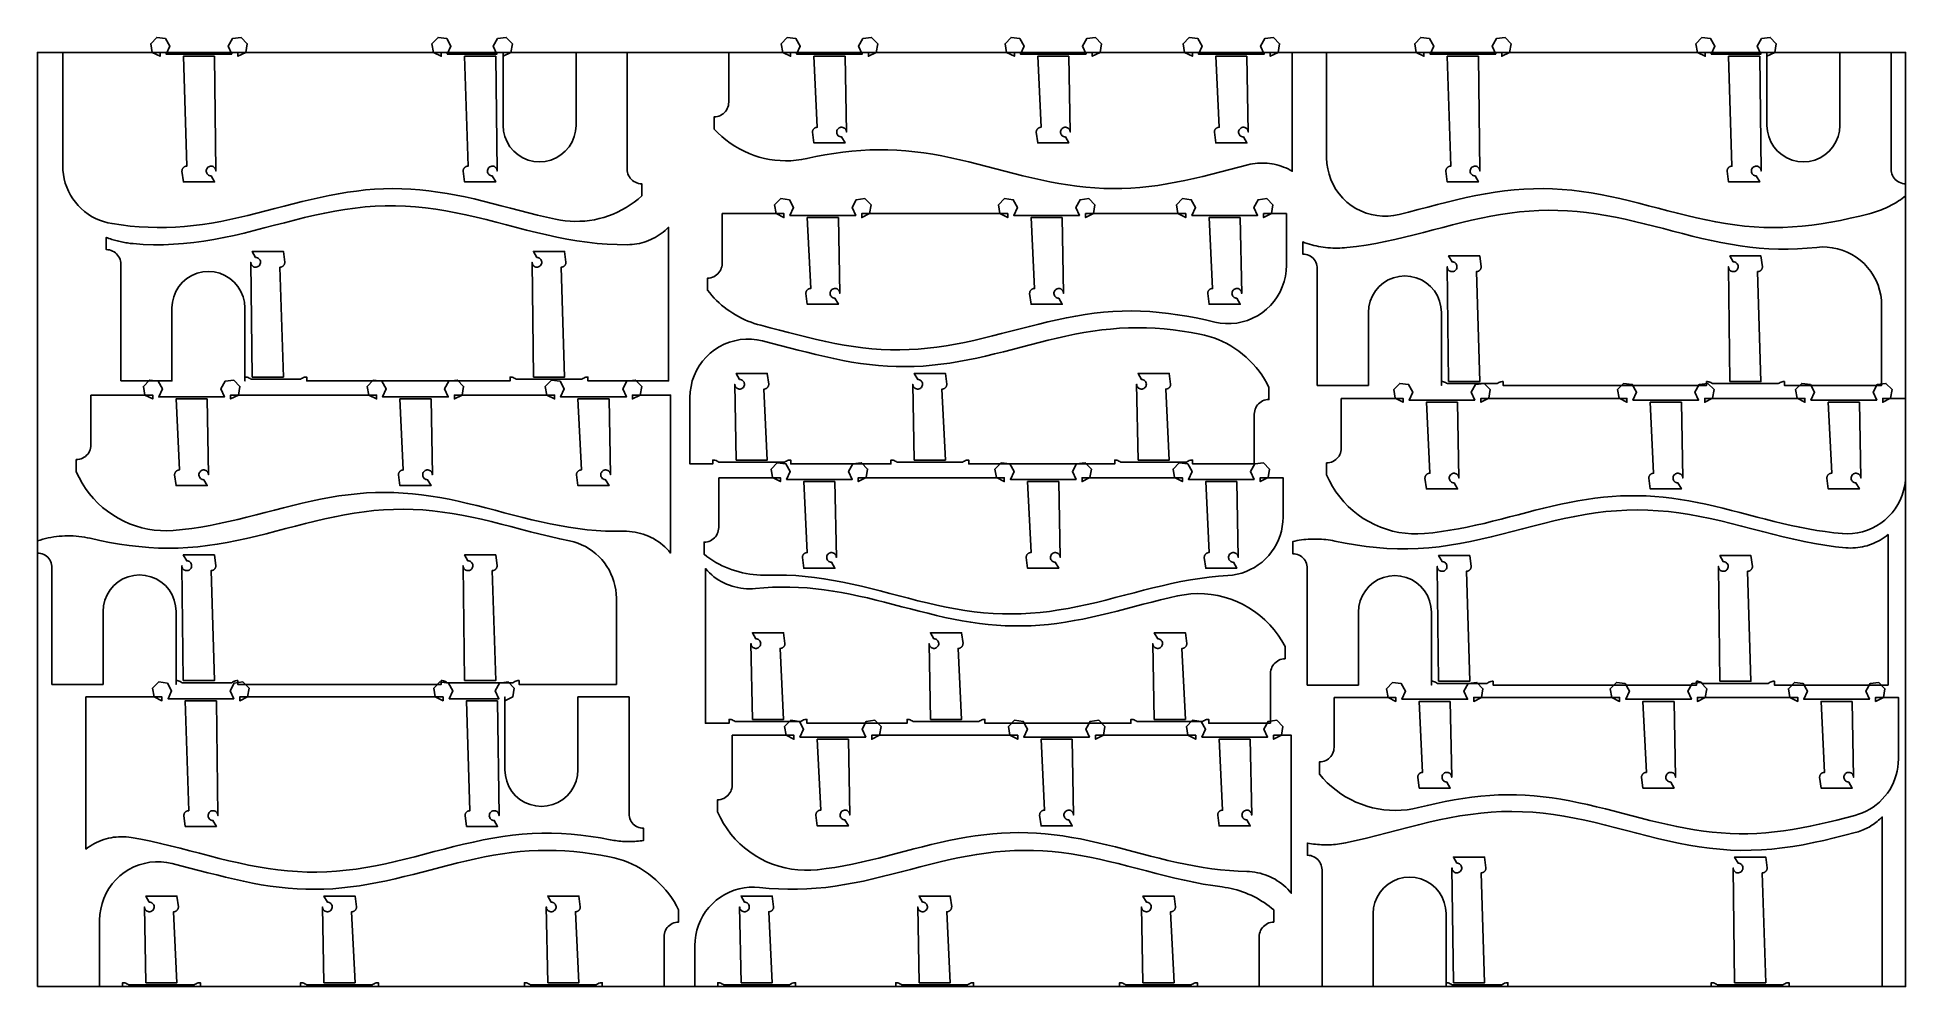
# Model space of a CAD drawing. Header units: inches. Extents: x 0 to 96, y 0 to 48.8.
import ezdxf

# ---------------------------------------------------------------- set-up
doc = ezdxf.new("R2010")
doc.units = ezdxf.units.IN
doc.layers.add('CONTOUR', color=3, linetype='Continuous')
doc.layers.add('POCKET', color=5, linetype='Continuous')

msp = doc.modelspace()

# ---------------------------------------------------------------- linework, layer by layer
at = {"layer": 'CONTOUR'}
for points in [[(0, 0), (96, 0), (96, 48), (0, 48), (0, 0)], [(30.303, 48), (27.678, 48), (27.678, 44.25), (27.655, 43.957), (27.586, 43.671), (27.474, 43.399), (27.32, 43.148), (27.129, 42.924), (26.905, 42.733), (26.654, 42.579), (26.383, 42.467), (26.096, 42.398), (25.803, 42.375), (25.51, 42.398), (25.224, 42.467), (24.952, 42.579), (24.701, 42.733), (24.477, 42.924), (24.286, 43.148), (24.132, 43.399), (24.02, 43.671), (23.951, 43.957), (23.928, 44.25), (23.928, 48), (23.928, 47.8), (24.33, 48.003), (24.406, 48.447), (24.094, 48.772), (23.647, 48.713), (23.428, 48.319), (23.616, 47.91), (23.616, 47.91), (21.065, 47.91), (21.253, 48.319), (21.034, 48.713), (20.588, 48.772), (20.275, 48.447), (20.351, 48.003), (20.753, 47.8), (20.753, 48), (10.303, 48), (10.303, 47.8), (10.705, 48.003), (10.781, 48.447), (10.469, 48.772), (10.022, 48.713), (9.803, 48.319), (9.991, 47.91), (9.991, 47.91), (6.615, 47.91), (6.803, 48.319), (6.584, 48.713), (6.138, 48.772), (5.825, 48.447), (5.901, 48.003), (6.303, 47.8), (6.303, 48), (1.303, 48), (1.303, 42.165), (1.303, 42.165), (1.311, 41.942), (1.336, 41.72), (1.378, 41.5), (1.435, 41.285), (1.509, 41.074), (1.597, 40.869), (1.701, 40.671), (1.82, 40.482), (1.952, 40.302), (2.097, 40.132), (2.254, 39.974), (2.423, 39.827), (2.602, 39.694), (2.79, 39.574), (2.987, 39.469), (3.191, 39.378), (3.402, 39.303), (3.617, 39.244), (3.836, 39.201), (3.836, 39.201), (4.301, 39.134), (4.767, 39.08), (5.232, 39.039), (5.697, 39.013), (6.162, 39.001), (6.627, 39.004), (7.093, 39.021), (7.558, 39.053), (8.023, 39.1), (8.488, 39.159), (8.953, 39.231), (9.419, 39.315), (9.884, 39.408), (10.349, 39.51), (10.814, 39.62), (11.279, 39.735), (11.745, 39.854), (12.21, 39.976), (12.675, 40.097), (13.14, 40.217), (13.605, 40.334), (14.071, 40.446), (14.536, 40.552), (15.001, 40.649), (15.466, 40.737), (15.931, 40.813), (16.397, 40.878), (16.862, 40.93), (17.327, 40.967), (17.792, 40.991), (18.257, 41), (18.723, 40.994), (19.188, 40.973), (19.653, 40.938), (20.118, 40.889), (20.583, 40.827), (21.049, 40.753), (21.514, 40.667), (21.979, 40.572), (22.444, 40.468), (22.909, 40.357), (23.375, 40.241), (23.84, 40.121), (24.305, 39.999), (24.77, 39.878), (25.235, 39.758), (25.701, 39.642), (26.166, 39.531), (26.631, 39.428), (26.631, 39.428), (26.877, 39.381), (27.125, 39.347), (27.375, 39.326), (27.625, 39.316), (27.875, 39.32), (28.125, 39.336), (28.374, 39.365), (28.621, 39.405), (28.866, 39.459), (29.108, 39.524), (29.346, 39.602), (29.58, 39.691), (29.809, 39.792), (30.033, 39.904), (30.251, 40.028), (30.462, 40.162), (30.667, 40.306), (30.864, 40.461), (31.053, 40.625), (31.053, 41.25), (31.053, 41.25), (30.969, 41.255), (30.886, 41.269), (30.805, 41.292), (30.728, 41.324), (30.654, 41.365), (30.585, 41.414), (30.523, 41.47), (30.467, 41.532), (30.418, 41.601), (30.377, 41.675), (30.345, 41.752), (30.322, 41.833), (30.308, 41.916), (30.303, 42), (30.303, 48)], [(35.526, 48), (35.526, 45.438), (35.526, 45.438), (35.521, 45.354), (35.507, 45.271), (35.484, 45.19), (35.452, 45.112), (35.411, 45.038), (35.363, 44.97), (35.306, 44.907), (35.244, 44.851), (35.175, 44.802), (35.102, 44.762), (35.024, 44.73), (34.943, 44.706), (34.86, 44.692), (34.776, 44.688), (34.776, 44.063), (34.776, 44.063), (34.967, 43.864), (35.169, 43.676), (35.381, 43.5), (35.603, 43.335), (35.833, 43.183), (36.071, 43.044), (36.316, 42.919), (36.568, 42.807), (36.826, 42.709), (37.088, 42.625), (37.355, 42.556), (37.626, 42.502), (37.899, 42.463), (38.173, 42.439), (38.449, 42.43), (38.725, 42.436), (38.999, 42.458), (39.273, 42.494), (39.544, 42.546), (39.544, 42.546), (40.006, 42.643), (40.468, 42.731), (40.931, 42.808), (41.393, 42.873), (41.856, 42.926), (42.318, 42.965), (42.78, 42.989), (43.243, 43), (43.705, 42.995), (44.168, 42.977), (44.63, 42.943), (45.092, 42.896), (45.555, 42.836), (46.017, 42.764), (46.48, 42.68), (46.942, 42.587), (47.404, 42.485), (47.867, 42.376), (48.329, 42.261), (48.792, 42.142), (49.254, 42.022), (49.717, 41.901), (50.179, 41.782), (50.641, 41.665), (51.104, 41.554), (51.566, 41.449), (52.029, 41.352), (52.491, 41.265), (52.953, 41.189), (53.416, 41.124), (53.878, 41.072), (54.341, 41.034), (54.803, 41.01), (55.265, 41), (55.728, 41.005), (56.19, 41.025), (56.653, 41.059), (57.115, 41.106), (57.577, 41.167), (58.04, 41.24), (58.502, 41.324), (58.965, 41.418), (59.427, 41.52), (59.889, 41.63), (60.352, 41.745), (60.814, 41.863), (61.277, 41.984), (61.739, 42.105), (62.202, 42.224), (62.202, 42.224), (62.323, 42.253), (62.445, 42.276), (62.569, 42.294), (62.692, 42.307), (62.817, 42.315), (62.941, 42.317), (63.066, 42.315), (63.19, 42.307), (63.314, 42.294), (63.437, 42.276), (63.56, 42.253), (63.681, 42.225), (63.801, 42.192), (63.92, 42.154), (64.037, 42.111), (64.152, 42.063), (64.265, 42.01), (64.376, 41.953), (64.484, 41.892), (64.484, 48), (63.351, 48), (63.351, 47.8), (63.753, 48.003), (63.829, 48.447), (63.517, 48.772), (63.07, 48.713), (62.852, 48.319), (63.039, 47.91), (63.039, 47.91), (59.664, 47.91), (59.851, 48.319), (59.632, 48.713), (59.186, 48.772), (58.873, 48.447), (58.949, 48.003), (59.351, 47.8), (59.351, 48), (54.201, 48), (54.201, 47.8), (54.603, 48.003), (54.679, 48.447), (54.367, 48.772), (53.92, 48.713), (53.702, 48.319), (53.889, 47.91), (53.889, 47.91), (50.514, 47.91), (50.701, 48.319), (50.482, 48.713), (50.036, 48.772), (49.723, 48.447), (49.799, 48.003), (50.201, 47.8), (50.201, 48), (42.701, 48), (42.701, 47.8), (43.103, 48.003), (43.179, 48.447), (42.867, 48.772), (42.42, 48.713), (42.202, 48.319), (42.389, 47.91), (42.389, 47.91), (39.014, 47.91), (39.201, 48.319), (38.982, 48.713), (38.536, 48.772), (38.223, 48.447), (38.299, 48.003), (38.701, 47.8), (38.701, 48), (35.526, 48)], [(95.25, 48), (92.625, 48), (92.625, 44.25), (92.602, 43.957), (92.533, 43.671), (92.421, 43.399), (92.267, 43.148), (92.076, 42.924), (91.852, 42.733), (91.601, 42.579), (91.329, 42.467), (91.043, 42.398), (90.75, 42.375), (90.457, 42.398), (90.171, 42.467), (89.899, 42.579), (89.648, 42.733), (89.424, 42.924), (89.233, 43.148), (89.079, 43.399), (88.967, 43.671), (88.898, 43.957), (88.875, 44.25), (88.875, 48), (88.875, 47.8), (89.277, 48.003), (89.353, 48.447), (89.041, 48.772), (88.594, 48.713), (88.375, 48.319), (88.563, 47.91), (88.563, 47.91), (86.012, 47.91), (86.2, 48.319), (85.981, 48.713), (85.534, 48.772), (85.222, 48.447), (85.298, 48.003), (85.7, 47.8), (85.7, 48), (75.25, 48), (75.25, 47.8), (75.652, 48.003), (75.728, 48.447), (75.416, 48.772), (74.969, 48.713), (74.75, 48.319), (74.938, 47.91), (74.938, 47.91), (71.562, 47.91), (71.75, 48.319), (71.531, 48.713), (71.084, 48.772), (70.772, 48.447), (70.848, 48.003), (71.25, 47.8), (71.25, 48), (66.25, 48), (66.25, 42.583), (66.25, 42.583), (66.264, 42.298), (66.304, 42.014), (66.372, 41.736), (66.466, 41.466), (66.585, 41.206), (66.728, 40.958), (66.895, 40.725), (67.083, 40.509), (67.29, 40.312), (67.515, 40.136), (67.757, 39.982), (68.011, 39.851), (68.277, 39.745), (68.552, 39.666), (68.833, 39.612), (69.118, 39.586), (69.404, 39.587), (69.689, 39.616), (69.97, 39.671), (69.97, 39.671), (70.463, 39.795), (70.956, 39.923), (71.449, 40.052), (71.943, 40.18), (72.436, 40.305), (72.929, 40.425), (73.422, 40.538), (73.915, 40.642), (74.408, 40.736), (74.901, 40.817), (75.394, 40.884), (75.888, 40.937), (76.381, 40.974), (76.874, 40.995), (77.367, 40.999), (77.86, 40.987), (78.353, 40.959), (78.846, 40.914), (79.339, 40.854), (79.833, 40.78), (80.326, 40.693), (80.819, 40.594), (81.312, 40.486), (81.805, 40.369), (82.298, 40.247), (82.791, 40.12), (83.284, 39.991), (83.778, 39.862), (84.271, 39.736), (84.764, 39.614), (85.257, 39.498), (85.75, 39.391), (86.243, 39.294), (86.736, 39.209), (87.229, 39.137), (87.723, 39.079), (88.216, 39.036), (88.709, 39.01), (89.202, 39), (89.695, 39.007), (90.188, 39.03), (90.681, 39.069), (91.174, 39.124), (91.668, 39.194), (92.161, 39.277), (92.654, 39.371), (93.147, 39.477), (93.64, 39.591), (94.133, 39.712), (94.133, 39.712), (94.24, 39.74), (94.346, 39.77), (94.451, 39.803), (94.555, 39.838), (94.659, 39.875), (94.762, 39.914), (94.864, 39.956), (94.965, 40), (95.065, 40.046), (95.164, 40.095), (95.262, 40.145), (95.359, 40.198), (95.454, 40.253), (95.548, 40.31), (95.641, 40.369), (95.733, 40.43), (95.824, 40.493), (95.913, 40.558), (96, 40.625), (96, 41.25), (96, 41.25), (95.916, 41.255), (95.833, 41.269), (95.752, 41.292), (95.675, 41.324), (95.601, 41.365), (95.532, 41.414), (95.47, 41.47), (95.414, 41.532), (95.365, 41.601), (95.324, 41.675), (95.292, 41.752), (95.269, 41.833), (95.255, 41.916), (95.25, 42), (95.25, 48)], [(35.186, 39.716), (38.361, 39.716), (38.361, 39.516), (37.959, 39.719), (37.883, 40.163), (38.195, 40.488), (38.642, 40.429), (38.861, 40.035), (38.673, 39.625), (42.049, 39.625), (42.049, 39.625), (41.861, 40.035), (42.08, 40.429), (42.527, 40.488), (42.839, 40.163), (42.763, 39.719), (42.361, 39.516), (42.361, 39.716), (49.861, 39.716), (49.861, 39.516), (49.459, 39.719), (49.383, 40.163), (49.695, 40.488), (50.142, 40.429), (50.361, 40.035), (50.173, 39.625), (53.549, 39.625), (53.549, 39.625), (53.361, 40.035), (53.58, 40.429), (54.027, 40.488), (54.339, 40.163), (54.263, 39.719), (53.861, 39.516), (53.861, 39.716), (59.011, 39.716), (59.011, 39.516), (58.609, 39.719), (58.533, 40.163), (58.845, 40.488), (59.292, 40.429), (59.511, 40.035), (59.323, 39.625), (62.699, 39.625), (62.699, 39.625), (62.511, 40.035), (62.73, 40.429), (63.177, 40.488), (63.489, 40.163), (63.413, 39.719), (63.011, 39.516), (63.011, 39.716), (64.186, 39.716), (64.186, 37.063), (64.186, 37.063), (64.173, 36.779), (64.132, 36.497), (64.065, 36.221), (63.972, 35.952), (63.855, 35.693), (63.713, 35.446), (63.548, 35.214), (63.362, 34.998), (63.157, 34.801), (62.933, 34.625), (62.695, 34.47), (62.442, 34.339), (62.178, 34.232), (61.906, 34.151), (61.626, 34.096), (61.343, 34.068), (61.059, 34.066), (60.775, 34.092), (60.495, 34.144), (60.495, 34.144), (60.019, 34.253), (59.544, 34.354), (59.068, 34.444), (58.592, 34.524), (58.116, 34.591), (57.64, 34.644), (57.164, 34.683), (56.688, 34.707), (56.212, 34.716), (55.736, 34.709), (55.26, 34.686), (54.784, 34.649), (54.309, 34.597), (53.833, 34.532), (53.357, 34.454), (52.881, 34.364), (52.405, 34.264), (51.929, 34.156), (51.453, 34.041), (50.977, 33.921), (50.501, 33.798), (50.025, 33.674), (49.549, 33.55), (49.073, 33.429), (48.598, 33.312), (48.122, 33.201), (47.646, 33.099), (47.17, 33.006), (46.694, 32.924), (46.218, 32.854), (45.742, 32.798), (45.266, 32.755), (44.79, 32.728), (44.314, 32.716), (43.838, 32.72), (43.363, 32.739), (42.887, 32.773), (42.411, 32.822), (41.935, 32.884), (41.459, 32.96), (40.983, 33.047), (40.507, 33.145), (40.031, 33.251), (39.555, 33.365), (39.079, 33.484), (38.603, 33.607), (38.128, 33.731), (37.652, 33.855), (37.176, 33.977), (37.176, 33.977), (37.006, 34.023), (36.838, 34.075), (36.672, 34.133), (36.508, 34.197), (36.347, 34.266), (36.188, 34.341), (36.031, 34.422), (35.878, 34.508), (35.728, 34.599), (35.581, 34.696), (35.438, 34.797), (35.298, 34.904), (35.162, 35.016), (35.03, 35.132), (34.902, 35.253), (34.779, 35.378), (34.66, 35.507), (34.546, 35.641), (34.436, 35.778), (34.436, 36.403), (34.436, 36.403), (34.52, 36.408), (34.603, 36.422), (34.684, 36.445), (34.761, 36.477), (34.835, 36.518), (34.904, 36.567), (34.966, 36.623), (35.022, 36.686), (35.071, 36.754), (35.112, 36.828), (35.144, 36.906), (35.167, 36.986), (35.181, 37.069), (35.186, 37.153), (35.186, 39.716)], [(4.29, 31.119), (4.29, 37.119), (4.29, 37.119), (4.285, 37.202), (4.271, 37.285), (4.248, 37.366), (4.216, 37.444), (4.175, 37.518), (4.126, 37.586), (4.07, 37.649), (4.008, 37.705), (3.939, 37.754), (3.865, 37.794), (3.788, 37.826), (3.707, 37.85), (3.624, 37.864), (3.54, 37.869), (3.54, 38.494), (3.54, 38.494), (3.61, 38.467), (3.68, 38.441), (3.751, 38.417), (3.823, 38.394), (3.894, 38.371), (3.966, 38.35), (4.038, 38.33), (4.111, 38.311), (4.183, 38.293), (4.256, 38.276), (4.33, 38.26), (4.403, 38.245), (4.477, 38.232), (4.551, 38.219), (4.625, 38.208), (4.699, 38.197), (4.774, 38.188), (4.848, 38.18), (4.923, 38.173), (4.923, 38.173), (5.441, 38.138), (5.959, 38.12), (6.477, 38.121), (6.996, 38.141), (7.514, 38.178), (8.032, 38.232), (8.55, 38.303), (9.069, 38.389), (9.587, 38.488), (10.105, 38.599), (10.623, 38.719), (11.142, 38.847), (11.66, 38.98), (12.178, 39.115), (12.696, 39.25), (13.215, 39.383), (13.733, 39.511), (14.251, 39.632), (14.769, 39.743), (15.287, 39.843), (15.806, 39.93), (16.324, 40.001), (16.842, 40.057), (17.36, 40.095), (17.879, 40.115), (18.397, 40.117), (18.915, 40.101), (19.433, 40.066), (19.952, 40.014), (20.47, 39.946), (20.988, 39.862), (21.506, 39.765), (22.025, 39.656), (22.543, 39.537), (23.061, 39.41), (23.579, 39.278), (24.098, 39.143), (24.616, 39.008), (25.134, 38.874), (25.652, 38.745), (26.171, 38.623), (26.689, 38.51), (27.207, 38.409), (27.725, 38.32), (28.243, 38.246), (28.762, 38.188), (29.28, 38.147), (29.798, 38.124), (30.316, 38.119), (30.316, 38.119), (30.44, 38.123), (30.564, 38.131), (30.688, 38.145), (30.81, 38.164), (30.932, 38.188), (31.053, 38.217), (31.172, 38.251), (31.29, 38.29), (31.406, 38.334), (31.52, 38.383), (31.633, 38.436), (31.742, 38.494), (31.85, 38.556), (31.955, 38.623), (32.056, 38.694), (32.155, 38.769), (32.251, 38.848), (32.343, 38.931), (32.432, 39.018), (32.432, 31.119), (28.29, 31.119), (28.29, 31.319), (28.234, 31.315), (28.178, 31.306), (28.124, 31.29), (28.073, 31.269), (28.023, 31.242), (27.978, 31.209), (27.978, 31.209), (24.602, 31.209), (24.556, 31.242), (24.507, 31.269), (24.455, 31.29), (24.401, 31.306), (24.346, 31.315), (24.29, 31.319), (24.29, 31.119), (13.84, 31.119), (13.84, 31.319), (13.784, 31.315), (13.728, 31.306), (13.674, 31.29), (13.623, 31.269), (13.573, 31.242), (13.528, 31.209), (13.528, 31.209), (10.977, 31.209), (10.931, 31.242), (10.882, 31.269), (10.83, 31.29), (10.776, 31.306), (10.721, 31.315), (10.665, 31.319), (10.665, 31.119), (10.665, 31.119), (10.665, 34.869), (10.642, 35.162), (10.573, 35.448), (10.461, 35.72), (10.307, 35.971), (10.116, 36.194), (9.892, 36.385), (9.641, 36.539), (9.369, 36.652), (9.083, 36.72), (8.79, 36.744), (8.497, 36.72), (8.211, 36.652), (7.939, 36.539), (7.688, 36.385), (7.464, 36.194), (7.273, 35.971), (7.119, 35.72), (7.007, 35.448), (6.938, 35.162), (6.915, 34.869), (6.915, 31.119), (4.29, 31.119)], [(65.768, 30.89), (68.393, 30.89), (68.393, 34.64), (68.416, 34.933), (68.485, 35.219), (68.598, 35.491), (68.751, 35.742), (68.942, 35.966), (69.166, 36.157), (69.417, 36.311), (69.689, 36.423), (69.975, 36.492), (70.268, 36.515), (70.562, 36.492), (70.848, 36.423), (71.12, 36.311), (71.37, 36.157), (71.594, 35.966), (71.785, 35.742), (71.939, 35.491), (72.052, 35.219), (72.12, 34.933), (72.143, 34.64), (72.143, 30.89), (72.143, 31.09), (72.199, 31.087), (72.255, 31.077), (72.309, 31.062), (72.361, 31.04), (72.41, 31.013), (72.456, 30.98), (75.006, 30.98), (75.006, 30.98), (75.052, 31.013), (75.101, 31.04), (75.153, 31.062), (75.207, 31.077), (75.262, 31.087), (75.318, 31.09), (75.318, 30.89), (85.768, 30.89), (85.768, 31.09), (85.824, 31.087), (85.88, 31.077), (85.934, 31.062), (85.986, 31.04), (86.035, 31.013), (86.081, 30.98), (89.456, 30.98), (89.456, 30.98), (89.502, 31.013), (89.551, 31.04), (89.603, 31.062), (89.657, 31.077), (89.712, 31.087), (89.768, 31.09), (89.768, 30.89), (94.768, 30.89), (94.768, 35.002), (94.768, 35.002), (94.757, 35.267), (94.721, 35.53), (94.663, 35.789), (94.582, 36.042), (94.479, 36.287), (94.355, 36.521), (94.211, 36.744), (94.048, 36.953), (93.866, 37.147), (93.669, 37.324), (93.456, 37.483), (93.23, 37.622), (92.993, 37.741), (92.746, 37.838), (92.492, 37.914), (92.232, 37.966), (91.968, 37.996), (91.703, 38.002), (91.438, 37.984), (91.438, 37.984), (90.945, 37.937), (90.452, 37.906), (89.959, 37.891), (89.467, 37.893), (88.974, 37.912), (88.481, 37.946), (87.988, 37.997), (87.495, 38.062), (87.002, 38.141), (86.51, 38.232), (86.017, 38.335), (85.524, 38.446), (85.031, 38.565), (84.538, 38.69), (84.045, 38.817), (83.553, 38.946), (83.06, 39.074), (82.567, 39.199), (82.074, 39.319), (81.581, 39.432), (81.089, 39.535), (80.596, 39.628), (80.103, 39.709), (79.61, 39.776), (79.117, 39.828), (78.624, 39.865), (78.132, 39.885), (77.639, 39.889), (77.146, 39.877), (76.653, 39.848), (76.16, 39.803), (75.667, 39.743), (75.175, 39.668), (74.682, 39.581), (74.189, 39.482), (73.696, 39.374), (73.203, 39.257), (72.711, 39.134), (72.218, 39.007), (71.725, 38.879), (71.232, 38.75), (70.739, 38.624), (70.246, 38.502), (69.754, 38.387), (69.261, 38.28), (68.768, 38.183), (68.275, 38.098), (67.782, 38.026), (67.289, 37.968), (67.289, 37.968), (67.168, 37.957), (67.047, 37.95), (66.925, 37.945), (66.804, 37.943), (66.682, 37.944), (66.561, 37.948), (66.439, 37.955), (66.318, 37.964), (66.197, 37.977), (66.076, 37.993), (65.956, 38.012), (65.837, 38.033), (65.717, 38.058), (65.599, 38.085), (65.481, 38.116), (65.364, 38.149), (65.248, 38.185), (65.133, 38.223), (65.018, 38.265), (65.018, 37.64), (65.018, 37.64), (65.102, 37.635), (65.185, 37.621), (65.266, 37.598), (65.344, 37.566), (65.417, 37.525), (65.486, 37.476), (65.549, 37.42), (65.605, 37.358), (65.653, 37.289), (65.694, 37.215), (65.726, 37.138), (65.749, 37.057), (65.764, 36.974), (65.768, 36.89), (65.768, 30.89)], [(62.533, 26.853), (59.358, 26.853), (59.358, 27.053), (59.302, 27.05), (59.246, 27.041), (59.192, 27.025), (59.14, 27.004), (59.091, 26.976), (59.045, 26.944), (59.045, 26.944), (55.67, 26.944), (55.624, 26.976), (55.575, 27.004), (55.523, 27.025), (55.469, 27.041), (55.414, 27.05), (55.358, 27.053), (55.358, 26.853), (47.858, 26.853), (47.858, 27.053), (47.802, 27.05), (47.746, 27.041), (47.692, 27.025), (47.64, 27.004), (47.591, 26.976), (47.545, 26.944), (47.545, 26.944), (44.17, 26.944), (44.124, 26.976), (44.075, 27.004), (44.023, 27.025), (43.969, 27.041), (43.914, 27.05), (43.858, 27.053), (43.858, 26.853), (38.708, 26.853), (38.708, 27.053), (38.652, 27.05), (38.596, 27.041), (38.542, 27.025), (38.49, 27.004), (38.441, 26.976), (38.395, 26.944), (38.395, 26.944), (35.02, 26.944), (34.974, 26.976), (34.925, 27.004), (34.873, 27.025), (34.819, 27.041), (34.764, 27.05), (34.708, 27.053), (34.708, 26.853), (33.533, 26.853), (33.533, 30.27), (33.533, 30.27), (33.546, 30.556), (33.587, 30.839), (33.655, 31.117), (33.749, 31.388), (33.868, 31.648), (34.011, 31.895), (34.178, 32.128), (34.365, 32.344), (34.573, 32.541), (34.798, 32.718), (35.039, 32.872), (35.294, 33.002), (35.56, 33.108), (35.835, 33.188), (36.116, 33.241), (36.401, 33.267), (36.687, 33.266), (36.972, 33.238), (37.253, 33.182), (37.253, 33.182), (37.712, 33.067), (38.17, 32.948), (38.629, 32.828), (39.088, 32.708), (39.547, 32.591), (40.006, 32.477), (40.465, 32.369), (40.924, 32.268), (41.383, 32.175), (41.841, 32.092), (42.3, 32.019), (42.759, 31.959), (43.218, 31.912), (43.677, 31.878), (44.136, 31.859), (44.595, 31.854), (45.054, 31.863), (45.512, 31.886), (45.971, 31.923), (46.43, 31.974), (46.889, 32.038), (47.348, 32.113), (47.807, 32.199), (48.266, 32.294), (48.725, 32.398), (49.183, 32.507), (49.642, 32.622), (50.101, 32.741), (50.56, 32.861), (51.019, 32.98), (51.478, 33.098), (51.937, 33.213), (52.395, 33.322), (52.854, 33.424), (53.313, 33.519), (53.772, 33.603), (54.231, 33.677), (54.69, 33.739), (55.149, 33.788), (55.608, 33.824), (56.066, 33.846), (56.525, 33.853), (56.984, 33.846), (57.443, 33.825), (57.902, 33.79), (58.361, 33.741), (58.82, 33.679), (59.279, 33.606), (59.737, 33.522), (59.737, 33.522), (59.976, 33.469), (60.212, 33.405), (60.444, 33.329), (60.672, 33.243), (60.896, 33.145), (61.114, 33.036), (61.327, 32.917), (61.535, 32.788), (61.735, 32.648), (61.928, 32.499), (62.114, 32.341), (62.292, 32.174), (62.462, 31.998), (62.623, 31.815), (62.774, 31.623), (62.917, 31.425), (63.049, 31.219), (63.171, 31.008), (63.283, 30.791), (63.283, 30.166), (63.283, 30.166), (63.199, 30.161), (63.116, 30.147), (63.035, 30.124), (62.957, 30.092), (62.884, 30.051), (62.815, 30.002), (62.752, 29.946), (62.696, 29.884), (62.648, 29.815), (62.607, 29.741), (62.575, 29.664), (62.552, 29.583), (62.537, 29.5), (62.533, 29.416), (62.533, 26.853)], [(2.752, 30.393), (2.752, 27.831), (2.752, 27.831), (2.747, 27.747), (2.733, 27.664), (2.709, 27.583), (2.677, 27.505), (2.637, 27.432), (2.588, 27.363), (2.532, 27.3), (2.469, 27.244), (2.401, 27.196), (2.327, 27.155), (2.249, 27.123), (2.168, 27.1), (2.086, 27.085), (2.002, 27.081), (2.002, 26.456), (2.002, 26.456), (2.14, 26.159), (2.298, 25.872), (2.474, 25.597), (2.668, 25.333), (2.878, 25.082), (3.105, 24.846), (3.346, 24.625), (3.602, 24.421), (3.87, 24.233), (4.15, 24.064), (4.441, 23.913), (4.74, 23.781), (5.048, 23.67), (5.362, 23.578), (5.682, 23.508), (6.005, 23.459), (6.332, 23.43), (6.659, 23.424), (6.986, 23.438), (6.986, 23.438), (7.458, 23.482), (7.931, 23.54), (8.403, 23.611), (8.875, 23.694), (9.348, 23.787), (9.82, 23.89), (10.293, 24.001), (10.765, 24.117), (11.238, 24.238), (11.71, 24.361), (12.183, 24.484), (12.655, 24.607), (13.127, 24.725), (13.6, 24.839), (14.072, 24.946), (14.545, 25.045), (15.017, 25.133), (15.49, 25.211), (15.962, 25.276), (16.434, 25.327), (16.907, 25.364), (17.379, 25.386), (17.852, 25.393), (18.324, 25.385), (18.797, 25.362), (19.269, 25.323), (19.741, 25.271), (20.214, 25.205), (20.686, 25.127), (21.159, 25.038), (21.631, 24.938), (22.104, 24.831), (22.576, 24.717), (23.048, 24.597), (23.521, 24.475), (23.993, 24.351), (24.466, 24.229), (24.938, 24.108), (25.411, 23.992), (25.883, 23.882), (26.356, 23.78), (26.828, 23.687), (27.3, 23.605), (27.773, 23.535), (28.245, 23.478), (28.718, 23.436), (29.19, 23.407), (29.663, 23.394), (30.135, 23.396), (30.135, 23.396), (30.28, 23.396), (30.424, 23.388), (30.568, 23.374), (30.711, 23.353), (30.852, 23.324), (30.993, 23.289), (31.131, 23.248), (31.267, 23.199), (31.401, 23.145), (31.532, 23.083), (31.66, 23.016), (31.784, 22.943), (31.905, 22.863), (32.022, 22.778), (32.134, 22.687), (32.242, 22.591), (32.346, 22.49), (32.444, 22.384), (32.537, 22.274), (32.537, 30.393), (30.577, 30.393), (30.577, 30.193), (30.979, 30.396), (31.054, 30.84), (30.742, 31.165), (30.295, 31.107), (30.077, 30.713), (30.264, 30.303), (30.264, 30.303), (26.889, 30.303), (27.076, 30.713), (26.858, 31.107), (26.411, 31.165), (26.099, 30.84), (26.174, 30.396), (26.577, 30.193), (26.577, 30.393), (21.427, 30.393), (21.427, 30.193), (21.829, 30.396), (21.904, 30.84), (21.592, 31.165), (21.145, 31.107), (20.927, 30.713), (21.114, 30.303), (21.114, 30.303), (17.739, 30.303), (17.926, 30.713), (17.708, 31.107), (17.261, 31.165), (16.949, 30.84), (17.024, 30.396), (17.427, 30.193), (17.427, 30.393), (9.927, 30.393), (9.927, 30.193), (10.329, 30.396), (10.404, 30.84), (10.092, 31.165), (9.645, 31.107), (9.427, 30.713), (9.614, 30.303), (9.614, 30.303), (6.239, 30.303), (6.426, 30.713), (6.208, 31.107), (5.761, 31.165), (5.449, 30.84), (5.524, 30.396), (5.927, 30.193), (5.927, 30.393), (2.752, 30.393)], [(67, 30.225), (70.175, 30.225), (70.175, 30.025), (69.773, 30.228), (69.697, 30.672), (70.009, 30.996), (70.456, 30.938), (70.675, 30.544), (70.487, 30.134), (73.863, 30.134), (73.863, 30.134), (73.675, 30.544), (73.894, 30.938), (74.341, 30.996), (74.653, 30.672), (74.577, 30.228), (74.175, 30.025), (74.175, 30.225), (81.675, 30.225), (81.675, 30.025), (81.273, 30.228), (81.197, 30.672), (81.509, 30.996), (81.956, 30.938), (82.175, 30.544), (81.987, 30.134), (85.363, 30.134), (85.363, 30.134), (85.175, 30.544), (85.394, 30.938), (85.841, 30.996), (86.153, 30.672), (86.077, 30.228), (85.675, 30.025), (85.675, 30.225), (90.825, 30.225), (90.825, 30.025), (90.423, 30.228), (90.347, 30.672), (90.659, 30.996), (91.106, 30.938), (91.325, 30.544), (91.137, 30.134), (94.513, 30.134), (94.513, 30.134), (94.325, 30.544), (94.544, 30.938), (94.991, 30.996), (95.303, 30.672), (95.227, 30.228), (94.825, 30.025), (94.825, 30.225), (96, 30.225), (96, 26.267), (96, 26.267), (95.989, 26.006), (95.955, 25.747), (95.898, 25.492), (95.82, 25.243), (95.72, 25.002), (95.6, 24.77), (95.459, 24.549), (95.301, 24.342), (95.125, 24.149), (94.932, 23.972), (94.725, 23.813), (94.505, 23.672), (94.274, 23.551), (94.033, 23.451), (93.784, 23.371), (93.529, 23.314), (93.27, 23.279), (93.009, 23.267), (92.748, 23.278), (92.748, 23.278), (92.31, 23.321), (91.871, 23.376), (91.433, 23.442), (90.995, 23.519), (90.556, 23.604), (90.118, 23.698), (89.68, 23.799), (89.241, 23.905), (88.803, 24.016), (88.365, 24.129), (87.926, 24.244), (87.488, 24.358), (87.05, 24.471), (86.611, 24.58), (86.173, 24.685), (85.735, 24.784), (85.296, 24.875), (84.858, 24.958), (84.42, 25.031), (83.981, 25.093), (83.543, 25.144), (83.105, 25.183), (82.666, 25.209), (82.228, 25.223), (81.789, 25.223), (81.351, 25.21), (80.913, 25.184), (80.474, 25.146), (80.036, 25.095), (79.598, 25.033), (79.159, 24.961), (78.721, 24.878), (78.283, 24.787), (77.844, 24.689), (77.406, 24.584), (76.968, 24.475), (76.529, 24.363), (76.091, 24.248), (75.653, 24.134), (75.214, 24.02), (74.776, 23.91), (74.338, 23.803), (73.899, 23.702), (73.461, 23.608), (73.023, 23.522), (72.584, 23.445), (72.146, 23.378), (71.708, 23.323), (71.269, 23.279), (71.269, 23.279), (70.941, 23.262), (70.612, 23.267), (70.284, 23.293), (69.959, 23.34), (69.637, 23.409), (69.321, 23.499), (69.011, 23.609), (68.709, 23.74), (68.416, 23.89), (68.134, 24.059), (67.864, 24.246), (67.606, 24.451), (67.363, 24.672), (67.134, 24.909), (66.922, 25.16), (66.726, 25.425), (66.549, 25.701), (66.39, 25.989), (66.25, 26.287), (66.25, 26.912), (66.25, 26.912), (66.334, 26.917), (66.417, 26.931), (66.498, 26.954), (66.575, 26.986), (66.649, 27.027), (66.718, 27.076), (66.78, 27.132), (66.836, 27.195), (66.885, 27.263), (66.926, 27.337), (66.958, 27.414), (66.981, 27.495), (66.995, 27.578), (67, 27.662), (67, 30.225)], [(35.009, 26.148), (38.184, 26.148), (38.184, 25.948), (37.782, 26.151), (37.706, 26.595), (38.018, 26.92), (38.465, 26.862), (38.684, 26.468), (38.496, 26.058), (41.872, 26.058), (41.872, 26.058), (41.684, 26.468), (41.903, 26.862), (42.349, 26.92), (42.662, 26.595), (42.586, 26.151), (42.184, 25.948), (42.184, 26.148), (49.684, 26.148), (49.684, 25.948), (49.282, 26.151), (49.206, 26.595), (49.518, 26.92), (49.965, 26.862), (50.184, 26.468), (49.996, 26.058), (53.372, 26.058), (53.372, 26.058), (53.184, 26.468), (53.403, 26.862), (53.849, 26.92), (54.162, 26.595), (54.086, 26.151), (53.684, 25.948), (53.684, 26.148), (58.834, 26.148), (58.834, 25.948), (58.432, 26.151), (58.356, 26.595), (58.668, 26.92), (59.115, 26.862), (59.334, 26.468), (59.146, 26.058), (62.522, 26.058), (62.522, 26.058), (62.334, 26.468), (62.553, 26.862), (62.999, 26.92), (63.312, 26.595), (63.236, 26.151), (62.834, 25.948), (62.834, 26.148), (64.009, 26.148), (64.009, 24.12), (64.009, 24.12), (63.999, 23.881), (63.971, 23.644), (63.924, 23.409), (63.858, 23.18), (63.774, 22.956), (63.672, 22.739), (63.554, 22.532), (63.419, 22.334), (63.27, 22.148), (63.105, 21.974), (62.928, 21.814), (62.738, 21.669), (62.538, 21.539), (62.327, 21.425), (62.108, 21.329), (61.883, 21.25), (61.651, 21.19), (61.416, 21.148), (61.178, 21.125), (61.178, 21.125), (60.695, 21.09), (60.213, 21.04), (59.73, 20.976), (59.247, 20.898), (58.764, 20.809), (58.281, 20.709), (57.799, 20.6), (57.316, 20.484), (56.833, 20.362), (56.35, 20.238), (55.867, 20.111), (55.385, 19.986), (54.902, 19.863), (54.419, 19.744), (53.936, 19.632), (53.453, 19.528), (52.971, 19.434), (52.488, 19.352), (52.005, 19.282), (51.522, 19.226), (51.039, 19.184), (50.557, 19.159), (50.074, 19.148), (49.591, 19.154), (49.108, 19.176), (48.625, 19.213), (48.143, 19.265), (47.66, 19.332), (47.177, 19.411), (46.694, 19.502), (46.211, 19.603), (45.729, 19.713), (45.246, 19.83), (44.763, 19.952), (44.28, 20.077), (43.797, 20.204), (43.315, 20.329), (42.832, 20.452), (42.349, 20.569), (41.866, 20.68), (41.383, 20.783), (40.901, 20.875), (40.418, 20.956), (39.935, 21.024), (39.452, 21.078), (38.969, 21.117), (38.487, 21.141), (38.004, 21.148), (37.521, 21.14), (37.521, 21.14), (37.337, 21.137), (37.152, 21.141), (36.968, 21.152), (36.784, 21.17), (36.602, 21.194), (36.42, 21.226), (36.239, 21.263), (36.06, 21.308), (35.883, 21.359), (35.708, 21.416), (35.535, 21.48), (35.364, 21.551), (35.196, 21.627), (35.032, 21.71), (34.87, 21.798), (34.712, 21.893), (34.557, 21.993), (34.406, 22.099), (34.259, 22.211), (34.259, 22.836), (34.259, 22.836), (34.343, 22.841), (34.426, 22.855), (34.507, 22.878), (34.584, 22.91), (34.658, 22.951), (34.727, 22.999), (34.789, 23.055), (34.845, 23.118), (34.894, 23.187), (34.935, 23.26), (34.967, 23.338), (34.99, 23.419), (35.004, 23.502), (35.009, 23.586), (35.009, 26.148)], [(0.75, 15.527), (3.375, 15.527), (3.375, 19.277), (3.398, 19.57), (3.467, 19.856), (3.579, 20.128), (3.733, 20.379), (3.924, 20.603), (4.148, 20.794), (4.399, 20.948), (4.671, 21.06), (4.957, 21.129), (5.25, 21.152), (5.543, 21.129), (5.829, 21.06), (6.101, 20.948), (6.352, 20.794), (6.576, 20.603), (6.767, 20.379), (6.921, 20.128), (7.033, 19.856), (7.102, 19.57), (7.125, 19.277), (7.125, 15.527), (7.125, 15.727), (7.181, 15.724), (7.237, 15.714), (7.291, 15.699), (7.342, 15.677), (7.392, 15.65), (7.437, 15.617), (9.988, 15.617), (9.988, 15.617), (10.033, 15.65), (10.083, 15.677), (10.134, 15.699), (10.188, 15.714), (10.244, 15.724), (10.3, 15.727), (10.3, 15.527), (20.75, 15.527), (20.75, 15.727), (20.806, 15.724), (20.862, 15.714), (20.916, 15.699), (20.967, 15.677), (21.017, 15.65), (21.062, 15.617), (24.438, 15.617), (24.438, 15.617), (24.483, 15.65), (24.533, 15.677), (24.584, 15.699), (24.638, 15.714), (24.694, 15.724), (24.75, 15.727), (24.75, 15.527), (29.75, 15.527), (29.75, 19.958), (29.75, 19.958), (29.742, 20.174), (29.719, 20.389), (29.68, 20.602), (29.626, 20.812), (29.557, 21.017), (29.474, 21.216), (29.376, 21.409), (29.265, 21.594), (29.14, 21.771), (29.003, 21.939), (28.855, 22.096), (28.695, 22.242), (28.526, 22.376), (28.347, 22.498), (28.16, 22.606), (27.965, 22.701), (27.765, 22.782), (27.559, 22.847), (27.348, 22.898), (27.348, 22.898), (26.845, 23.006), (26.342, 23.122), (25.84, 23.246), (25.337, 23.374), (24.834, 23.505), (24.331, 23.637), (23.828, 23.766), (23.325, 23.892), (22.822, 24.011), (22.319, 24.121), (21.816, 24.222), (21.313, 24.31), (20.81, 24.385), (20.307, 24.445), (19.805, 24.489), (19.302, 24.517), (18.799, 24.527), (18.296, 24.52), (17.793, 24.496), (17.29, 24.455), (16.787, 24.398), (16.284, 24.326), (15.781, 24.24), (15.278, 24.142), (14.775, 24.033), (14.272, 23.915), (13.77, 23.791), (13.267, 23.662), (12.764, 23.531), (12.261, 23.399), (11.758, 23.27), (11.255, 23.146), (10.752, 23.028), (10.249, 22.918), (9.746, 22.819), (9.243, 22.733), (8.74, 22.66), (8.237, 22.602), (7.735, 22.56), (7.232, 22.535), (6.729, 22.527), (6.226, 22.536), (5.723, 22.563), (5.22, 22.606), (4.717, 22.665), (4.214, 22.739), (3.711, 22.827), (3.208, 22.927), (2.705, 23.037), (2.705, 23.037), (2.564, 23.067), (2.422, 23.093), (2.28, 23.115), (2.136, 23.133), (1.993, 23.147), (1.848, 23.156), (1.704, 23.161), (1.56, 23.162), (1.415, 23.159), (1.271, 23.152), (1.127, 23.141), (0.984, 23.125), (0.841, 23.106), (0.698, 23.082), (0.557, 23.054), (0.416, 23.022), (0.276, 22.986), (0.137, 22.946), (0, 22.902), (0, 22.277), (0, 22.277), (0.084, 22.272), (0.167, 22.258), (0.248, 22.235), (0.325, 22.203), (0.399, 22.162), (0.468, 22.113), (0.53, 22.057), (0.586, 21.995), (0.635, 21.926), (0.676, 21.852), (0.708, 21.775), (0.731, 21.694), (0.745, 21.611), (0.75, 21.527), (0.75, 15.527)], [(65.254, 15.491), (65.254, 21.491), (65.254, 21.491), (65.249, 21.575), (65.235, 21.658), (65.212, 21.739), (65.18, 21.817), (65.139, 21.89), (65.09, 21.959), (65.034, 22.022), (64.972, 22.078), (64.903, 22.126), (64.829, 22.167), (64.752, 22.199), (64.671, 22.223), (64.588, 22.237), (64.504, 22.241), (64.504, 22.866), (64.504, 22.866), (64.616, 22.891), (64.729, 22.914), (64.842, 22.933), (64.955, 22.95), (65.069, 22.965), (65.184, 22.977), (65.298, 22.986), (65.413, 22.993), (65.528, 22.997), (65.642, 22.998), (65.757, 22.997), (65.872, 22.993), (65.987, 22.986), (66.101, 22.977), (66.215, 22.965), (66.329, 22.951), (66.443, 22.934), (66.556, 22.914), (66.669, 22.892), (66.669, 22.892), (67.205, 22.786), (67.74, 22.694), (68.276, 22.617), (68.812, 22.558), (69.348, 22.517), (69.884, 22.495), (70.42, 22.493), (70.956, 22.51), (71.492, 22.547), (72.028, 22.602), (72.563, 22.675), (73.099, 22.764), (73.635, 22.867), (74.171, 22.982), (74.707, 23.107), (75.243, 23.24), (75.779, 23.378), (76.315, 23.518), (76.85, 23.658), (77.386, 23.794), (77.922, 23.924), (78.458, 24.046), (78.994, 24.157), (79.53, 24.255), (80.066, 24.338), (80.602, 24.404), (81.137, 24.452), (81.673, 24.481), (82.209, 24.491), (82.745, 24.482), (83.281, 24.453), (83.817, 24.404), (84.353, 24.338), (84.889, 24.256), (85.425, 24.158), (85.96, 24.047), (86.496, 23.926), (87.032, 23.795), (87.568, 23.659), (88.104, 23.52), (88.64, 23.38), (89.176, 23.242), (89.712, 23.109), (90.247, 22.983), (90.783, 22.868), (91.319, 22.765), (91.855, 22.676), (92.391, 22.603), (92.927, 22.547), (92.927, 22.547), (93.049, 22.539), (93.172, 22.536), (93.294, 22.538), (93.416, 22.545), (93.538, 22.557), (93.66, 22.574), (93.78, 22.596), (93.9, 22.623), (94.018, 22.654), (94.135, 22.691), (94.25, 22.732), (94.364, 22.778), (94.475, 22.828), (94.585, 22.883), (94.692, 22.942), (94.797, 23.006), (94.899, 23.074), (94.998, 23.146), (95.094, 23.222), (95.094, 15.491), (89.254, 15.491), (89.254, 15.691), (89.198, 15.688), (89.142, 15.679), (89.088, 15.663), (89.037, 15.642), (88.987, 15.614), (88.942, 15.582), (88.942, 15.582), (85.566, 15.582), (85.521, 15.614), (85.471, 15.642), (85.419, 15.663), (85.365, 15.679), (85.31, 15.688), (85.254, 15.691), (85.254, 15.491), (74.804, 15.491), (74.804, 15.691), (74.748, 15.688), (74.692, 15.679), (74.638, 15.663), (74.587, 15.642), (74.537, 15.614), (74.492, 15.582), (74.492, 15.582), (71.941, 15.582), (71.896, 15.614), (71.846, 15.642), (71.794, 15.663), (71.74, 15.679), (71.685, 15.688), (71.629, 15.691), (71.629, 15.491), (71.629, 15.491), (71.629, 19.241), (71.606, 19.535), (71.537, 19.821), (71.425, 20.093), (71.271, 20.343), (71.08, 20.567), (70.856, 20.758), (70.605, 20.912), (70.333, 21.025), (70.047, 21.093), (69.754, 21.116), (69.461, 21.093), (69.175, 21.025), (68.903, 20.912), (68.652, 20.758), (68.428, 20.567), (68.237, 20.343), (68.083, 20.093), (67.971, 19.821), (67.902, 19.535), (67.879, 19.241), (67.879, 15.491), (65.254, 15.491)], [(63.365, 13.53), (63.365, 16.092), (63.365, 16.092), (63.37, 16.176), (63.384, 16.259), (63.407, 16.34), (63.44, 16.418), (63.48, 16.491), (63.529, 16.56), (63.585, 16.623), (63.648, 16.679), (63.716, 16.727), (63.79, 16.768), (63.868, 16.8), (63.948, 16.823), (64.031, 16.837), (64.115, 16.842), (64.115, 17.467), (64.115, 17.467), (63.947, 17.769), (63.759, 18.059), (63.551, 18.336), (63.324, 18.597), (63.08, 18.842), (62.82, 19.069), (62.544, 19.278), (62.255, 19.467), (61.953, 19.636), (61.641, 19.784), (61.318, 19.91), (60.988, 20.013), (60.652, 20.093), (60.311, 20.15), (59.967, 20.182), (59.621, 20.192), (59.276, 20.177), (58.932, 20.138), (58.592, 20.076), (58.592, 20.076), (58.149, 19.975), (57.706, 19.868), (57.263, 19.757), (56.821, 19.643), (56.378, 19.527), (55.935, 19.412), (55.492, 19.298), (55.049, 19.187), (54.606, 19.08), (54.164, 18.98), (53.721, 18.887), (53.278, 18.803), (52.835, 18.728), (52.392, 18.664), (51.95, 18.612), (51.507, 18.572), (51.064, 18.545), (50.621, 18.532), (50.178, 18.531), (49.735, 18.544), (49.293, 18.57), (48.85, 18.609), (48.407, 18.661), (47.964, 18.724), (47.521, 18.798), (47.079, 18.882), (46.636, 18.974), (46.193, 19.074), (45.75, 19.18), (45.307, 19.291), (44.864, 19.405), (44.422, 19.52), (43.979, 19.636), (43.536, 19.75), (43.093, 19.862), (42.65, 19.969), (42.208, 20.07), (41.765, 20.163), (41.322, 20.249), (40.879, 20.324), (40.436, 20.389), (39.993, 20.442), (39.551, 20.484), (39.108, 20.512), (38.665, 20.527), (38.222, 20.529), (37.779, 20.517), (37.337, 20.492), (36.894, 20.454), (36.894, 20.454), (36.743, 20.443), (36.592, 20.44), (36.441, 20.444), (36.291, 20.455), (36.141, 20.474), (35.992, 20.501), (35.845, 20.535), (35.7, 20.577), (35.557, 20.625), (35.416, 20.681), (35.279, 20.744), (35.145, 20.814), (35.015, 20.89), (34.888, 20.973), (34.767, 21.062), (34.649, 21.157), (34.537, 21.258), (34.43, 21.364), (34.328, 21.476), (34.328, 13.53), (35.54, 13.53), (35.54, 13.73), (35.596, 13.727), (35.652, 13.717), (35.706, 13.702), (35.758, 13.68), (35.807, 13.653), (35.853, 13.62), (39.228, 13.62), (39.228, 13.62), (39.274, 13.653), (39.323, 13.68), (39.375, 13.702), (39.429, 13.717), (39.484, 13.727), (39.54, 13.73), (39.54, 13.53), (44.69, 13.53), (44.69, 13.73), (44.746, 13.727), (44.802, 13.717), (44.856, 13.702), (44.908, 13.68), (44.957, 13.653), (45.003, 13.62), (48.378, 13.62), (48.378, 13.62), (48.424, 13.653), (48.473, 13.68), (48.525, 13.702), (48.579, 13.717), (48.634, 13.727), (48.69, 13.73), (48.69, 13.53), (56.19, 13.53), (56.19, 13.73), (56.246, 13.727), (56.302, 13.717), (56.356, 13.702), (56.408, 13.68), (56.457, 13.653), (56.503, 13.62), (59.878, 13.62), (59.878, 13.62), (59.924, 13.653), (59.973, 13.68), (60.025, 13.702), (60.079, 13.717), (60.134, 13.727), (60.19, 13.73), (60.19, 13.53), (63.365, 13.53)], [(30.401, 14.885), (30.401, 8.885), (30.401, 8.885), (30.405, 8.801), (30.419, 8.718), (30.443, 8.638), (30.475, 8.56), (30.516, 8.486), (30.564, 8.418), (30.62, 8.355), (30.683, 8.299), (30.752, 8.25), (30.825, 8.21), (30.903, 8.177), (30.984, 8.154), (31.067, 8.14), (31.151, 8.135), (31.151, 7.51), (31.151, 7.51), (31.061, 7.497), (30.971, 7.486), (30.881, 7.477), (30.791, 7.469), (30.7, 7.463), (30.61, 7.458), (30.519, 7.455), (30.429, 7.454), (30.338, 7.454), (30.248, 7.456), (30.157, 7.46), (30.067, 7.465), (29.977, 7.472), (29.886, 7.48), (29.796, 7.491), (29.707, 7.502), (29.617, 7.516), (29.528, 7.531), (29.439, 7.547), (29.439, 7.547), (28.936, 7.64), (28.434, 7.719), (27.932, 7.785), (27.429, 7.834), (26.927, 7.867), (26.424, 7.884), (25.922, 7.883), (25.42, 7.864), (24.917, 7.829), (24.415, 7.778), (23.912, 7.711), (23.41, 7.63), (22.908, 7.536), (22.405, 7.43), (21.903, 7.316), (21.4, 7.194), (20.898, 7.066), (20.395, 6.936), (19.893, 6.804), (19.391, 6.674), (18.888, 6.548), (18.386, 6.427), (17.883, 6.315), (17.381, 6.212), (16.879, 6.121), (16.376, 6.043), (15.874, 5.979), (15.371, 5.932), (14.869, 5.9), (14.367, 5.886), (13.864, 5.889), (13.362, 5.909), (12.859, 5.946), (12.357, 6), (11.855, 6.068), (11.352, 6.151), (10.85, 6.246), (10.347, 6.353), (9.845, 6.468), (9.343, 6.591), (8.84, 6.719), (8.338, 6.85), (7.835, 6.981), (7.333, 7.111), (6.831, 7.237), (6.328, 7.357), (5.826, 7.468), (5.323, 7.57), (4.821, 7.659), (4.821, 7.659), (4.692, 7.678), (4.563, 7.691), (4.433, 7.698), (4.303, 7.7), (4.173, 7.696), (4.043, 7.686), (3.914, 7.671), (3.786, 7.65), (3.659, 7.624), (3.533, 7.592), (3.408, 7.554), (3.285, 7.512), (3.164, 7.464), (3.046, 7.411), (2.929, 7.353), (2.816, 7.289), (2.705, 7.221), (2.597, 7.148), (2.493, 7.071), (2.493, 14.885), (6.401, 14.885), (6.401, 14.685), (5.998, 14.888), (5.923, 15.332), (6.235, 15.657), (6.682, 15.599), (6.9, 15.205), (6.713, 14.795), (10.088, 14.795), (10.088, 14.795), (9.901, 15.205), (10.119, 15.599), (10.566, 15.657), (10.878, 15.332), (10.803, 14.888), (10.401, 14.685), (10.401, 14.885), (20.851, 14.885), (20.851, 14.685), (20.448, 14.888), (20.373, 15.332), (20.685, 15.657), (21.132, 15.599), (21.35, 15.205), (21.163, 14.795), (23.713, 14.795), (23.713, 14.795), (23.526, 15.205), (23.744, 15.599), (24.191, 15.657), (24.503, 15.332), (24.428, 14.888), (24.026, 14.685), (24.026, 14.885), (24.026, 14.885), (24.026, 11.135), (24.049, 10.842), (24.117, 10.556), (24.23, 10.284), (24.384, 10.033), (24.575, 9.809), (24.798, 9.618), (25.049, 9.465), (25.321, 9.352), (25.607, 9.283), (25.901, 9.26), (26.194, 9.283), (26.48, 9.352), (26.752, 9.465), (27.003, 9.618), (27.226, 9.809), (27.417, 10.033), (27.571, 10.284), (27.684, 10.556), (27.753, 10.842), (27.776, 11.135), (27.776, 14.885), (30.401, 14.885)], [(66.629, 14.857), (69.804, 14.857), (69.804, 14.657), (69.402, 14.86), (69.326, 15.304), (69.639, 15.629), (70.085, 15.57), (70.304, 15.176), (70.116, 14.766), (73.492, 14.766), (73.492, 14.766), (73.304, 15.176), (73.523, 15.57), (73.97, 15.629), (74.282, 15.304), (74.206, 14.86), (73.804, 14.657), (73.804, 14.857), (81.304, 14.857), (81.304, 14.657), (80.902, 14.86), (80.826, 15.304), (81.139, 15.629), (81.585, 15.57), (81.804, 15.176), (81.616, 14.766), (84.992, 14.766), (84.992, 14.766), (84.804, 15.176), (85.023, 15.57), (85.47, 15.629), (85.782, 15.304), (85.706, 14.86), (85.304, 14.657), (85.304, 14.857), (90.454, 14.857), (90.454, 14.657), (90.052, 14.86), (89.976, 15.304), (90.289, 15.629), (90.735, 15.57), (90.954, 15.176), (90.766, 14.766), (94.142, 14.766), (94.142, 14.766), (93.954, 15.176), (94.173, 15.57), (94.62, 15.629), (94.932, 15.304), (94.856, 14.86), (94.454, 14.657), (94.454, 14.857), (95.629, 14.857), (95.629, 11.696), (95.629, 11.696), (95.622, 11.489), (95.6, 11.282), (95.565, 11.078), (95.515, 10.876), (95.451, 10.678), (95.374, 10.486), (95.284, 10.299), (95.181, 10.119), (95.065, 9.946), (94.939, 9.781), (94.801, 9.626), (94.652, 9.481), (94.494, 9.346), (94.327, 9.223), (94.152, 9.112), (93.97, 9.012), (93.781, 8.926), (93.586, 8.853), (93.387, 8.794), (93.387, 8.794), (92.93, 8.675), (92.472, 8.559), (92.015, 8.447), (91.557, 8.341), (91.1, 8.242), (90.642, 8.152), (90.185, 8.072), (89.727, 8.004), (89.269, 7.948), (88.812, 7.904), (88.354, 7.875), (87.897, 7.859), (87.439, 7.858), (86.982, 7.871), (86.524, 7.898), (86.067, 7.939), (85.609, 7.993), (85.151, 8.06), (84.694, 8.138), (84.236, 8.226), (83.779, 8.323), (83.321, 8.428), (82.864, 8.539), (82.406, 8.655), (81.949, 8.773), (81.491, 8.893), (81.033, 9.012), (80.576, 9.129), (80.118, 9.242), (79.661, 9.35), (79.203, 9.45), (78.746, 9.542), (78.288, 9.624), (77.831, 9.695), (77.373, 9.754), (76.915, 9.801), (76.458, 9.833), (76, 9.852), (75.543, 9.857), (75.085, 9.847), (74.628, 9.823), (74.17, 9.785), (73.713, 9.734), (73.255, 9.67), (72.797, 9.594), (72.34, 9.508), (71.882, 9.413), (71.425, 9.31), (70.967, 9.2), (70.967, 9.2), (70.676, 9.138), (70.381, 9.092), (70.083, 9.065), (69.785, 9.055), (69.487, 9.064), (69.19, 9.09), (68.895, 9.133), (68.603, 9.194), (68.315, 9.273), (68.032, 9.368), (67.756, 9.481), (67.486, 9.609), (67.225, 9.753), (66.973, 9.913), (66.731, 10.087), (66.5, 10.276), (66.28, 10.478), (66.073, 10.693), (65.879, 10.919), (65.879, 11.544), (65.879, 11.544), (65.963, 11.549), (66.046, 11.563), (66.127, 11.586), (66.205, 11.619), (66.278, 11.659), (66.347, 11.708), (66.409, 11.764), (66.465, 11.827), (66.514, 11.895), (66.555, 11.969), (66.587, 12.047), (66.61, 12.127), (66.624, 12.21), (66.629, 12.294), (66.629, 14.857)], [(35.7, 12.912), (35.7, 10.35), (35.7, 10.35), (35.695, 10.266), (35.681, 10.183), (35.658, 10.102), (35.626, 10.024), (35.585, 9.951), (35.536, 9.882), (35.48, 9.819), (35.418, 9.763), (35.349, 9.715), (35.275, 9.674), (35.198, 9.642), (35.117, 9.618), (35.034, 9.604), (34.95, 9.6), (34.95, 8.975), (34.95, 8.975), (35.094, 8.673), (35.257, 8.382), (35.44, 8.103), (35.641, 7.836), (35.859, 7.583), (36.094, 7.345), (36.343, 7.124), (36.608, 6.92), (36.885, 6.734), (37.174, 6.566), (37.473, 6.419), (37.782, 6.291), (38.099, 6.185), (38.421, 6.1), (38.749, 6.037), (39.081, 5.996), (39.414, 5.976), (39.748, 5.98), (40.081, 6.005), (40.081, 6.005), (40.531, 6.061), (40.982, 6.129), (41.432, 6.207), (41.882, 6.296), (42.333, 6.393), (42.783, 6.497), (43.234, 6.607), (43.684, 6.721), (44.134, 6.838), (44.585, 6.955), (45.035, 7.073), (45.486, 7.188), (45.936, 7.299), (46.387, 7.405), (46.837, 7.504), (47.287, 7.594), (47.738, 7.676), (48.188, 7.746), (48.639, 7.805), (49.089, 7.852), (49.539, 7.886), (49.99, 7.906), (50.44, 7.912), (50.891, 7.904), (51.341, 7.883), (51.792, 7.848), (52.242, 7.8), (52.692, 7.74), (53.143, 7.668), (53.593, 7.586), (54.044, 7.495), (54.494, 7.395), (54.944, 7.289), (55.395, 7.177), (55.845, 7.062), (56.296, 6.944), (56.746, 6.827), (57.197, 6.71), (57.647, 6.596), (58.097, 6.487), (58.548, 6.383), (58.998, 6.287), (59.449, 6.2), (59.899, 6.122), (60.349, 6.055), (60.8, 6.001), (61.25, 5.959), (61.701, 5.93), (62.151, 5.915), (62.151, 5.915), (62.289, 5.909), (62.426, 5.897), (62.563, 5.879), (62.699, 5.854), (62.833, 5.823), (62.966, 5.786), (63.097, 5.743), (63.226, 5.694), (63.352, 5.639), (63.476, 5.579), (63.597, 5.513), (63.715, 5.441), (63.829, 5.364), (63.94, 5.282), (64.046, 5.194), (64.149, 5.102), (64.247, 5.006), (64.341, 4.905), (64.43, 4.799), (64.43, 12.912), (63.525, 12.912), (63.525, 12.712), (63.927, 12.915), (64.003, 13.359), (63.691, 13.684), (63.244, 13.626), (63.025, 13.231), (63.213, 12.822), (63.213, 12.822), (59.837, 12.822), (60.025, 13.231), (59.806, 13.626), (59.36, 13.684), (59.047, 13.359), (59.123, 12.915), (59.525, 12.712), (59.525, 12.912), (54.375, 12.912), (54.375, 12.712), (54.777, 12.915), (54.853, 13.359), (54.541, 13.684), (54.094, 13.626), (53.875, 13.231), (54.063, 12.822), (54.063, 12.822), (50.687, 12.822), (50.875, 13.231), (50.656, 13.626), (50.21, 13.684), (49.897, 13.359), (49.973, 12.915), (50.375, 12.712), (50.375, 12.912), (42.875, 12.912), (42.875, 12.712), (43.277, 12.915), (43.353, 13.359), (43.041, 13.684), (42.594, 13.626), (42.375, 13.231), (42.563, 12.822), (42.563, 12.822), (39.187, 12.822), (39.375, 13.231), (39.156, 13.626), (38.71, 13.684), (38.397, 13.359), (38.473, 12.915), (38.875, 12.712), (38.875, 12.912), (35.7, 12.912)], [(66.012, 0), (66.012, 6), (66.012, 6), (66.007, 6.084), (65.993, 6.167), (65.97, 6.248), (65.938, 6.325), (65.897, 6.399), (65.848, 6.468), (65.792, 6.53), (65.729, 6.586), (65.661, 6.635), (65.587, 6.676), (65.51, 6.708), (65.429, 6.731), (65.346, 6.745), (65.262, 6.75), (65.262, 7.375), (65.262, 7.375), (65.364, 7.356), (65.467, 7.34), (65.57, 7.326), (65.673, 7.313), (65.776, 7.303), (65.88, 7.295), (65.984, 7.29), (66.087, 7.286), (66.191, 7.284), (66.295, 7.285), (66.399, 7.288), (66.503, 7.293), (66.606, 7.3), (66.71, 7.31), (66.813, 7.321), (66.916, 7.335), (67.019, 7.35), (67.121, 7.368), (67.223, 7.388), (67.223, 7.388), (67.758, 7.505), (68.292, 7.631), (68.826, 7.764), (69.36, 7.902), (69.895, 8.041), (70.429, 8.18), (70.963, 8.316), (71.498, 8.445), (72.032, 8.565), (72.566, 8.675), (73.101, 8.771), (73.635, 8.852), (74.169, 8.917), (74.704, 8.964), (75.238, 8.991), (75.772, 9), (76.307, 8.989), (76.841, 8.959), (77.375, 8.909), (77.909, 8.843), (78.444, 8.759), (78.978, 8.661), (79.512, 8.55), (80.047, 8.428), (80.581, 8.298), (81.115, 8.162), (81.65, 8.023), (82.184, 7.883), (82.718, 7.746), (83.253, 7.614), (83.787, 7.489), (84.321, 7.374), (84.856, 7.271), (85.39, 7.183), (85.924, 7.111), (86.458, 7.056), (86.993, 7.019), (87.527, 7.002), (88.061, 7.004), (88.596, 7.025), (89.13, 7.066), (89.664, 7.125), (90.199, 7.201), (90.733, 7.292), (91.267, 7.398), (91.802, 7.515), (92.336, 7.641), (92.87, 7.775), (93.405, 7.913), (93.405, 7.913), (93.487, 7.936), (93.569, 7.961), (93.65, 7.988), (93.73, 8.018), (93.81, 8.05), (93.888, 8.085), (93.966, 8.121), (94.042, 8.16), (94.118, 8.201), (94.192, 8.244), (94.264, 8.289), (94.336, 8.336), (94.406, 8.385), (94.475, 8.437), (94.542, 8.49), (94.608, 8.545), (94.672, 8.602), (94.734, 8.66), (94.795, 8.721), (94.795, 0), (90.012, 0), (90.012, 0.2), (89.956, 0.197), (89.9, 0.187), (89.846, 0.172), (89.794, 0.15), (89.745, 0.123), (89.699, 0.09), (89.699, 0.09), (86.324, 0.09), (86.278, 0.123), (86.229, 0.15), (86.177, 0.172), (86.123, 0.187), (86.068, 0.197), (86.012, 0.2), (86.012, 0), (75.562, 0), (75.562, 0.2), (75.506, 0.197), (75.45, 0.187), (75.396, 0.172), (75.344, 0.15), (75.295, 0.123), (75.249, 0.09), (75.249, 0.09), (72.699, 0.09), (72.653, 0.123), (72.604, 0.15), (72.552, 0.172), (72.498, 0.187), (72.443, 0.197), (72.387, 0.2), (72.387, 0), (72.387, 0), (72.387, 3.75), (72.364, 4.043), (72.295, 4.329), (72.182, 4.601), (72.029, 4.852), (71.838, 5.076), (71.614, 5.267), (71.363, 5.421), (71.091, 5.533), (70.805, 5.602), (70.512, 5.625), (70.219, 5.602), (69.932, 5.533), (69.661, 5.421), (69.41, 5.267), (69.186, 5.076), (68.995, 4.852), (68.841, 4.601), (68.729, 4.329), (68.66, 4.043), (68.637, 3.75), (68.637, 0), (66.012, 0)], [(32.2, 0), (29.025, 0), (29.025, 0.2), (28.969, 0.197), (28.913, 0.187), (28.859, 0.172), (28.807, 0.15), (28.758, 0.123), (28.712, 0.09), (28.712, 0.09), (25.337, 0.09), (25.291, 0.123), (25.242, 0.15), (25.19, 0.172), (25.136, 0.187), (25.081, 0.197), (25.025, 0.2), (25.025, 0), (17.525, 0), (17.525, 0.2), (17.469, 0.197), (17.413, 0.187), (17.359, 0.172), (17.307, 0.15), (17.258, 0.123), (17.212, 0.09), (17.212, 0.09), (13.837, 0.09), (13.791, 0.123), (13.742, 0.15), (13.69, 0.172), (13.636, 0.187), (13.581, 0.197), (13.525, 0.2), (13.525, 0), (8.375, 0), (8.375, 0.2), (8.319, 0.197), (8.263, 0.187), (8.209, 0.172), (8.157, 0.15), (8.108, 0.123), (8.062, 0.09), (8.062, 0.09), (4.687, 0.09), (4.641, 0.123), (4.592, 0.15), (4.54, 0.172), (4.486, 0.187), (4.431, 0.197), (4.375, 0.2), (4.375, 0), (3.2, 0), (3.2, 3.417), (3.2, 3.417), (3.213, 3.702), (3.254, 3.986), (3.322, 4.264), (3.416, 4.534), (3.535, 4.794), (3.678, 5.042), (3.845, 5.275), (4.032, 5.491), (4.24, 5.688), (4.465, 5.864), (4.706, 6.018), (4.961, 6.149), (5.227, 6.254), (5.502, 6.334), (5.783, 6.387), (6.068, 6.414), (6.354, 6.413), (6.639, 6.384), (6.92, 6.329), (6.92, 6.329), (7.379, 6.213), (7.837, 6.095), (8.296, 5.975), (8.755, 5.855), (9.214, 5.738), (9.673, 5.624), (10.132, 5.515), (10.591, 5.414), (11.05, 5.321), (11.508, 5.238), (11.967, 5.166), (12.426, 5.106), (12.885, 5.059), (13.344, 5.025), (13.803, 5.005), (14.262, 5), (14.721, 5.009), (15.179, 5.033), (15.638, 5.07), (16.097, 5.121), (16.556, 5.184), (17.015, 5.26), (17.474, 5.345), (17.933, 5.441), (18.392, 5.544), (18.85, 5.654), (19.309, 5.769), (19.768, 5.887), (20.227, 6.007), (20.686, 6.127), (21.145, 6.245), (21.604, 6.359), (22.062, 6.469), (22.521, 6.571), (22.98, 6.665), (23.439, 6.75), (23.898, 6.824), (24.357, 6.886), (24.816, 6.935), (25.275, 6.971), (25.733, 6.993), (26.192, 7), (26.651, 6.993), (27.11, 6.972), (27.569, 6.936), (28.028, 6.888), (28.487, 6.826), (28.946, 6.753), (29.404, 6.668), (29.404, 6.668), (29.643, 6.616), (29.879, 6.552), (30.111, 6.476), (30.339, 6.389), (30.563, 6.291), (30.781, 6.183), (30.994, 6.064), (31.202, 5.934), (31.402, 5.795), (31.595, 5.646), (31.781, 5.488), (31.959, 5.321), (32.129, 5.145), (32.29, 4.961), (32.441, 4.77), (32.584, 4.571), (32.716, 4.366), (32.838, 4.155), (32.95, 3.938), (32.95, 3.313), (32.95, 3.313), (32.866, 3.308), (32.783, 3.294), (32.702, 3.27), (32.624, 3.238), (32.551, 3.198), (32.482, 3.149), (32.419, 3.093), (32.363, 3.03), (32.315, 2.962), (32.274, 2.888), (32.242, 2.81), (32.219, 2.729), (32.204, 2.646), (32.2, 2.563), (32.2, 0)], [(62.783, 0), (59.608, 0), (59.608, 0.2), (59.552, 0.197), (59.496, 0.187), (59.442, 0.172), (59.39, 0.15), (59.341, 0.123), (59.295, 0.09), (59.295, 0.09), (55.92, 0.09), (55.874, 0.123), (55.825, 0.15), (55.773, 0.172), (55.719, 0.187), (55.664, 0.197), (55.608, 0.2), (55.608, 0), (48.108, 0), (48.108, 0.2), (48.052, 0.197), (47.996, 0.187), (47.942, 0.172), (47.89, 0.15), (47.841, 0.123), (47.795, 0.09), (47.795, 0.09), (44.42, 0.09), (44.374, 0.123), (44.325, 0.15), (44.273, 0.172), (44.219, 0.187), (44.164, 0.197), (44.108, 0.2), (44.108, 0), (38.958, 0), (38.958, 0.2), (38.902, 0.197), (38.846, 0.187), (38.792, 0.172), (38.74, 0.15), (38.691, 0.123), (38.645, 0.09), (38.645, 0.09), (35.27, 0.09), (35.224, 0.123), (35.175, 0.15), (35.123, 0.172), (35.069, 0.187), (35.014, 0.197), (34.958, 0.2), (34.958, 0), (33.783, 0), (33.783, 2.112), (33.783, 2.112), (33.794, 2.377), (33.83, 2.64), (33.888, 2.899), (33.969, 3.152), (34.072, 3.397), (34.196, 3.631), (34.34, 3.854), (34.503, 4.063), (34.685, 4.257), (34.882, 4.434), (35.095, 4.593), (35.321, 4.732), (35.558, 4.851), (35.805, 4.948), (36.059, 5.024), (36.319, 5.076), (36.583, 5.106), (36.848, 5.112), (37.113, 5.094), (37.113, 5.094), (37.598, 5.048), (38.083, 5.017), (38.568, 5.002), (39.053, 5.003), (39.538, 5.02), (40.023, 5.052), (40.508, 5.1), (40.993, 5.163), (41.478, 5.239), (41.963, 5.327), (42.448, 5.426), (42.933, 5.534), (43.418, 5.65), (43.903, 5.772), (44.388, 5.897), (44.873, 6.024), (45.358, 6.15), (45.843, 6.274), (46.328, 6.394), (46.813, 6.507), (47.298, 6.612), (47.783, 6.707), (48.268, 6.791), (48.753, 6.862), (49.238, 6.919), (49.723, 6.962), (50.208, 6.989), (50.693, 7), (51.178, 6.995), (51.663, 6.974), (52.148, 6.937), (52.633, 6.885), (53.118, 6.819), (53.603, 6.74), (54.088, 6.648), (54.573, 6.547), (55.058, 6.436), (55.543, 6.319), (56.028, 6.196), (56.513, 6.071), (56.998, 5.944), (57.483, 5.818), (57.968, 5.695), (58.453, 5.577), (58.938, 5.465), (59.423, 5.363), (59.908, 5.27), (60.393, 5.19), (60.878, 5.122), (60.878, 5.122), (61.031, 5.1), (61.184, 5.074), (61.336, 5.043), (61.487, 5.007), (61.637, 4.966), (61.786, 4.921), (61.933, 4.871), (62.078, 4.817), (62.222, 4.758), (62.364, 4.695), (62.504, 4.627), (62.641, 4.555), (62.776, 4.479), (62.909, 4.399), (63.04, 4.314), (63.167, 4.226), (63.292, 4.134), (63.414, 4.037), (63.533, 3.938), (63.533, 3.313), (63.533, 3.313), (63.449, 3.308), (63.366, 3.294), (63.285, 3.27), (63.207, 3.238), (63.134, 3.198), (63.065, 3.149), (63.002, 3.093), (62.946, 3.03), (62.898, 2.962), (62.857, 2.888), (62.825, 2.81), (62.802, 2.729), (62.787, 2.647), (62.783, 2.563), (62.783, 0)]]:
    msp.add_lwpolyline(points, close=True, dxfattribs=at)
at = {"layer": 'POCKET'}
for points in [[(9.103, 47.8), (9.176, 41.904), (9.172, 41.95), (9.159, 41.996), (9.137, 42.037), (9.109, 42.075), (9.073, 42.106), (9.033, 42.13), (8.988, 42.146), (8.942, 42.153), (8.895, 42.152), (8.849, 42.141), (8.806, 42.123), (8.767, 42.096), (8.734, 42.063), (8.707, 42.024), (8.689, 41.981), (8.678, 41.935), (8.677, 41.888), (8.684, 41.841), (8.7, 41.797), (8.724, 41.757), (8.755, 41.721), (8.792, 41.692), (8.834, 41.671), (8.879, 41.658), (8.926, 41.654), (9.103, 41.347), (7.503, 41.347), (7.43, 41.904), (7.43, 41.919), (7.432, 41.935), (7.434, 41.95), (7.438, 41.966), (7.442, 41.981), (7.447, 41.996), (7.454, 42.01), (7.461, 42.024), (7.469, 42.037), (7.478, 42.05), (7.487, 42.063), (7.498, 42.075), (7.509, 42.086), (7.521, 42.096), (7.533, 42.106), (7.546, 42.115), (7.559, 42.123), (7.573, 42.13), (7.588, 42.136), (7.603, 42.141), (7.618, 42.146), (7.633, 42.149), (7.649, 42.152), (7.664, 42.153), (7.68, 42.154), (7.503, 47.8), (9.103, 47.8)], [(23.553, 47.8), (23.626, 41.904), (23.622, 41.95), (23.609, 41.996), (23.587, 42.037), (23.559, 42.075), (23.523, 42.106), (23.483, 42.13), (23.438, 42.146), (23.392, 42.153), (23.345, 42.152), (23.299, 42.141), (23.256, 42.123), (23.217, 42.096), (23.184, 42.063), (23.157, 42.024), (23.139, 41.981), (23.128, 41.935), (23.127, 41.888), (23.134, 41.841), (23.15, 41.797), (23.174, 41.757), (23.205, 41.721), (23.242, 41.692), (23.284, 41.671), (23.329, 41.658), (23.376, 41.654), (23.553, 41.347), (21.953, 41.347), (21.88, 41.904), (21.88, 41.919), (21.882, 41.935), (21.884, 41.95), (21.888, 41.966), (21.892, 41.981), (21.897, 41.996), (21.904, 42.01), (21.911, 42.024), (21.919, 42.037), (21.928, 42.05), (21.937, 42.063), (21.948, 42.075), (21.959, 42.086), (21.971, 42.096), (21.983, 42.106), (21.996, 42.115), (22.009, 42.123), (22.023, 42.13), (22.038, 42.136), (22.053, 42.141), (22.068, 42.146), (22.083, 42.149), (22.099, 42.152), (22.114, 42.153), (22.13, 42.154), (21.953, 47.8), (23.553, 47.8)], [(41.501, 47.8), (41.574, 43.904), (41.57, 43.95), (41.557, 43.996), (41.535, 44.038), (41.507, 44.075), (41.471, 44.106), (41.431, 44.13), (41.387, 44.146), (41.34, 44.153), (41.293, 44.152), (41.247, 44.141), (41.204, 44.123), (41.165, 44.096), (41.132, 44.063), (41.105, 44.024), (41.087, 43.981), (41.076, 43.935), (41.075, 43.888), (41.082, 43.841), (41.098, 43.797), (41.122, 43.757), (41.153, 43.721), (41.19, 43.692), (41.232, 43.671), (41.278, 43.658), (41.324, 43.654), (41.501, 43.347), (39.901, 43.347), (39.828, 43.904), (39.828, 43.919), (39.83, 43.935), (39.832, 43.95), (39.836, 43.966), (39.84, 43.981), (39.845, 43.996), (39.852, 44.01), (39.859, 44.024), (39.867, 44.038), (39.876, 44.051), (39.885, 44.063), (39.896, 44.075), (39.907, 44.086), (39.919, 44.096), (39.931, 44.106), (39.944, 44.115), (39.958, 44.123), (39.971, 44.13), (39.986, 44.136), (40.001, 44.141), (40.016, 44.146), (40.031, 44.149), (40.047, 44.152), (40.062, 44.153), (40.078, 44.154), (39.901, 47.8), (41.501, 47.8)], [(53.001, 47.8), (53.074, 43.904), (53.07, 43.95), (53.057, 43.996), (53.035, 44.038), (53.007, 44.075), (52.971, 44.106), (52.931, 44.13), (52.887, 44.146), (52.84, 44.153), (52.793, 44.152), (52.747, 44.141), (52.704, 44.123), (52.665, 44.096), (52.632, 44.063), (52.605, 44.024), (52.587, 43.981), (52.576, 43.935), (52.575, 43.888), (52.582, 43.841), (52.598, 43.797), (52.622, 43.757), (52.653, 43.721), (52.69, 43.692), (52.732, 43.671), (52.778, 43.658), (52.824, 43.654), (53.001, 43.347), (51.401, 43.347), (51.328, 43.904), (51.328, 43.919), (51.33, 43.935), (51.332, 43.95), (51.336, 43.966), (51.34, 43.981), (51.345, 43.996), (51.352, 44.01), (51.359, 44.024), (51.367, 44.038), (51.376, 44.051), (51.385, 44.063), (51.396, 44.075), (51.407, 44.086), (51.419, 44.096), (51.431, 44.106), (51.444, 44.115), (51.458, 44.123), (51.471, 44.13), (51.486, 44.136), (51.501, 44.141), (51.516, 44.146), (51.531, 44.149), (51.547, 44.152), (51.562, 44.153), (51.578, 44.154), (51.401, 47.8), (53.001, 47.8)], [(62.151, 47.8), (62.224, 43.904), (62.22, 43.95), (62.207, 43.996), (62.185, 44.038), (62.157, 44.075), (62.121, 44.106), (62.081, 44.13), (62.037, 44.146), (61.99, 44.153), (61.943, 44.152), (61.897, 44.141), (61.854, 44.123), (61.815, 44.096), (61.782, 44.063), (61.755, 44.024), (61.737, 43.981), (61.726, 43.935), (61.725, 43.888), (61.732, 43.841), (61.748, 43.797), (61.772, 43.757), (61.803, 43.721), (61.84, 43.692), (61.882, 43.671), (61.928, 43.658), (61.974, 43.654), (62.151, 43.347), (60.551, 43.347), (60.478, 43.904), (60.478, 43.919), (60.48, 43.935), (60.482, 43.95), (60.486, 43.966), (60.49, 43.981), (60.495, 43.996), (60.502, 44.01), (60.509, 44.024), (60.517, 44.038), (60.526, 44.051), (60.535, 44.063), (60.546, 44.075), (60.557, 44.086), (60.569, 44.096), (60.581, 44.106), (60.594, 44.115), (60.608, 44.123), (60.621, 44.13), (60.636, 44.136), (60.651, 44.141), (60.666, 44.146), (60.681, 44.149), (60.697, 44.152), (60.712, 44.153), (60.728, 44.154), (60.551, 47.8), (62.151, 47.8)], [(74.05, 47.8), (74.123, 41.904), (74.119, 41.95), (74.106, 41.996), (74.084, 42.037), (74.055, 42.075), (74.02, 42.106), (73.98, 42.13), (73.935, 42.146), (73.889, 42.153), (73.842, 42.152), (73.796, 42.141), (73.753, 42.123), (73.714, 42.096), (73.681, 42.063), (73.654, 42.024), (73.635, 41.981), (73.625, 41.935), (73.624, 41.888), (73.631, 41.841), (73.647, 41.797), (73.671, 41.757), (73.702, 41.721), (73.739, 41.692), (73.781, 41.671), (73.826, 41.658), (73.873, 41.654), (74.05, 41.347), (72.45, 41.347), (72.377, 41.904), (72.377, 41.919), (72.379, 41.935), (72.381, 41.95), (72.385, 41.966), (72.389, 41.981), (72.394, 41.996), (72.401, 42.01), (72.408, 42.024), (72.416, 42.037), (72.425, 42.05), (72.434, 42.063), (72.445, 42.075), (72.456, 42.086), (72.467, 42.096), (72.48, 42.106), (72.493, 42.115), (72.506, 42.123), (72.52, 42.13), (72.535, 42.136), (72.55, 42.141), (72.565, 42.146), (72.58, 42.149), (72.595, 42.152), (72.611, 42.153), (72.627, 42.154), (72.45, 47.8), (74.05, 47.8)], [(88.5, 47.8), (88.573, 41.904), (88.569, 41.95), (88.556, 41.996), (88.534, 42.037), (88.505, 42.075), (88.47, 42.106), (88.43, 42.13), (88.385, 42.146), (88.339, 42.153), (88.292, 42.152), (88.246, 42.141), (88.203, 42.123), (88.164, 42.096), (88.131, 42.063), (88.104, 42.024), (88.085, 41.981), (88.075, 41.935), (88.074, 41.888), (88.081, 41.841), (88.097, 41.797), (88.121, 41.757), (88.152, 41.721), (88.189, 41.692), (88.231, 41.671), (88.276, 41.658), (88.323, 41.654), (88.5, 41.347), (86.9, 41.347), (86.827, 41.904), (86.827, 41.919), (86.829, 41.935), (86.831, 41.95), (86.835, 41.966), (86.839, 41.981), (86.844, 41.996), (86.851, 42.01), (86.858, 42.024), (86.866, 42.037), (86.875, 42.05), (86.884, 42.063), (86.895, 42.075), (86.906, 42.086), (86.917, 42.096), (86.93, 42.106), (86.943, 42.115), (86.956, 42.123), (86.97, 42.13), (86.985, 42.136), (87, 42.141), (87.015, 42.146), (87.03, 42.149), (87.045, 42.152), (87.061, 42.153), (87.077, 42.154), (86.9, 47.8), (88.5, 47.8)], [(41.161, 39.516), (41.234, 35.619), (41.23, 35.666), (41.217, 35.711), (41.195, 35.753), (41.166, 35.79), (41.131, 35.822), (41.091, 35.845), (41.046, 35.861), (41, 35.869), (40.953, 35.867), (40.907, 35.857), (40.864, 35.838), (40.825, 35.812), (40.792, 35.779), (40.765, 35.74), (40.746, 35.697), (40.736, 35.651), (40.735, 35.604), (40.742, 35.557), (40.758, 35.513), (40.782, 35.472), (40.813, 35.437), (40.85, 35.408), (40.892, 35.387), (40.937, 35.374), (40.984, 35.369), (41.161, 35.062), (39.561, 35.062), (39.488, 35.619), (39.488, 35.635), (39.49, 35.651), (39.492, 35.666), (39.496, 35.681), (39.5, 35.697), (39.505, 35.711), (39.512, 35.726), (39.519, 35.74), (39.527, 35.753), (39.536, 35.766), (39.545, 35.779), (39.556, 35.79), (39.567, 35.802), (39.578, 35.812), (39.591, 35.822), (39.604, 35.83), (39.617, 35.838), (39.631, 35.845), (39.646, 35.852), (39.661, 35.857), (39.676, 35.861), (39.691, 35.865), (39.706, 35.867), (39.722, 35.869), (39.738, 35.869), (39.561, 39.516), (41.161, 39.516)], [(52.661, 39.516), (52.734, 35.619), (52.73, 35.666), (52.717, 35.711), (52.695, 35.753), (52.666, 35.79), (52.631, 35.822), (52.591, 35.845), (52.546, 35.861), (52.5, 35.869), (52.453, 35.867), (52.407, 35.857), (52.364, 35.838), (52.325, 35.812), (52.292, 35.779), (52.265, 35.74), (52.246, 35.697), (52.236, 35.651), (52.235, 35.604), (52.242, 35.557), (52.258, 35.513), (52.282, 35.472), (52.313, 35.437), (52.35, 35.408), (52.392, 35.387), (52.437, 35.374), (52.484, 35.369), (52.661, 35.062), (51.061, 35.062), (50.988, 35.619), (50.988, 35.635), (50.99, 35.651), (50.992, 35.666), (50.996, 35.681), (51, 35.697), (51.005, 35.711), (51.012, 35.726), (51.019, 35.74), (51.027, 35.753), (51.036, 35.766), (51.045, 35.779), (51.056, 35.79), (51.067, 35.802), (51.078, 35.812), (51.091, 35.822), (51.104, 35.83), (51.117, 35.838), (51.131, 35.845), (51.146, 35.852), (51.161, 35.857), (51.176, 35.861), (51.191, 35.865), (51.206, 35.867), (51.222, 35.869), (51.238, 35.869), (51.061, 39.516), (52.661, 39.516)], [(61.811, 39.516), (61.884, 35.619), (61.88, 35.666), (61.867, 35.711), (61.845, 35.753), (61.816, 35.79), (61.781, 35.822), (61.741, 35.845), (61.696, 35.861), (61.65, 35.869), (61.603, 35.867), (61.557, 35.857), (61.514, 35.838), (61.475, 35.812), (61.442, 35.779), (61.415, 35.74), (61.396, 35.697), (61.386, 35.651), (61.385, 35.604), (61.392, 35.557), (61.408, 35.513), (61.432, 35.472), (61.463, 35.437), (61.5, 35.408), (61.542, 35.387), (61.587, 35.374), (61.634, 35.369), (61.811, 35.062), (60.211, 35.062), (60.138, 35.619), (60.138, 35.635), (60.14, 35.651), (60.142, 35.666), (60.146, 35.681), (60.15, 35.697), (60.155, 35.711), (60.162, 35.726), (60.169, 35.74), (60.177, 35.753), (60.186, 35.766), (60.195, 35.779), (60.206, 35.79), (60.217, 35.802), (60.228, 35.812), (60.241, 35.822), (60.254, 35.83), (60.267, 35.838), (60.281, 35.845), (60.296, 35.852), (60.311, 35.857), (60.326, 35.861), (60.341, 35.865), (60.356, 35.867), (60.372, 35.869), (60.388, 35.869), (60.211, 39.516), (61.811, 39.516)], [(11.04, 31.319), (10.967, 37.215), (10.971, 37.168), (10.984, 37.123), (11.006, 37.081), (11.034, 37.044), (11.07, 37.013), (11.11, 36.989), (11.155, 36.973), (11.201, 36.965), (11.248, 36.967), (11.294, 36.977), (11.337, 36.996), (11.376, 37.022), (11.409, 37.056), (11.436, 37.095), (11.454, 37.138), (11.465, 37.184), (11.466, 37.231), (11.459, 37.277), (11.443, 37.321), (11.419, 37.362), (11.388, 37.397), (11.351, 37.426), (11.309, 37.447), (11.264, 37.461), (11.217, 37.465), (11.04, 37.772), (12.64, 37.772), (12.713, 37.215), (12.713, 37.199), (12.711, 37.184), (12.709, 37.168), (12.705, 37.153), (12.701, 37.138), (12.696, 37.123), (12.689, 37.109), (12.682, 37.095), (12.674, 37.081), (12.665, 37.068), (12.656, 37.056), (12.645, 37.044), (12.634, 37.033), (12.622, 37.022), (12.61, 37.013), (12.597, 37.004), (12.584, 36.996), (12.57, 36.989), (12.555, 36.983), (12.54, 36.977), (12.525, 36.973), (12.51, 36.969), (12.494, 36.967), (12.479, 36.965), (12.463, 36.965), (12.64, 31.319), (11.04, 31.319)], [(25.49, 31.319), (25.417, 37.215), (25.421, 37.168), (25.434, 37.123), (25.456, 37.081), (25.484, 37.044), (25.52, 37.013), (25.56, 36.989), (25.605, 36.973), (25.651, 36.965), (25.698, 36.967), (25.744, 36.977), (25.787, 36.996), (25.826, 37.022), (25.859, 37.056), (25.886, 37.095), (25.904, 37.138), (25.915, 37.184), (25.916, 37.231), (25.909, 37.277), (25.893, 37.321), (25.869, 37.362), (25.838, 37.397), (25.801, 37.426), (25.759, 37.447), (25.714, 37.461), (25.667, 37.465), (25.49, 37.772), (27.09, 37.772), (27.163, 37.215), (27.163, 37.199), (27.161, 37.184), (27.159, 37.168), (27.155, 37.153), (27.151, 37.138), (27.146, 37.123), (27.139, 37.109), (27.132, 37.095), (27.124, 37.081), (27.115, 37.068), (27.106, 37.056), (27.095, 37.044), (27.084, 37.033), (27.072, 37.022), (27.06, 37.013), (27.047, 37.004), (27.034, 36.996), (27.02, 36.989), (27.005, 36.983), (26.99, 36.977), (26.975, 36.973), (26.96, 36.969), (26.944, 36.967), (26.929, 36.965), (26.913, 36.965), (27.09, 31.319), (25.49, 31.319)], [(72.518, 31.09), (72.445, 36.986), (72.45, 36.94), (72.463, 36.894), (72.484, 36.852), (72.513, 36.815), (72.548, 36.784), (72.589, 36.76), (72.633, 36.744), (72.679, 36.737), (72.726, 36.738), (72.772, 36.749), (72.816, 36.767), (72.854, 36.794), (72.888, 36.827), (72.914, 36.866), (72.933, 36.909), (72.943, 36.955), (72.945, 37.002), (72.937, 37.049), (72.921, 37.093), (72.897, 37.133), (72.866, 37.169), (72.829, 37.198), (72.787, 37.219), (72.742, 37.232), (72.695, 37.236), (72.518, 37.543), (74.118, 37.543), (74.192, 36.986), (74.191, 36.971), (74.19, 36.955), (74.187, 36.94), (74.184, 36.924), (74.179, 36.909), (74.174, 36.894), (74.168, 36.88), (74.161, 36.866), (74.153, 36.852), (74.144, 36.839), (74.134, 36.827), (74.124, 36.815), (74.113, 36.804), (74.101, 36.794), (74.088, 36.784), (74.075, 36.775), (74.062, 36.767), (74.048, 36.76), (74.034, 36.754), (74.019, 36.749), (74.004, 36.744), (73.988, 36.741), (73.973, 36.738), (73.957, 36.737), (73.942, 36.736), (74.118, 31.09), (72.518, 31.09)], [(86.968, 31.09), (86.895, 36.986), (86.9, 36.94), (86.913, 36.894), (86.934, 36.852), (86.963, 36.815), (86.998, 36.784), (87.039, 36.76), (87.083, 36.744), (87.129, 36.737), (87.176, 36.738), (87.222, 36.749), (87.266, 36.767), (87.304, 36.794), (87.338, 36.827), (87.364, 36.866), (87.383, 36.909), (87.393, 36.955), (87.395, 37.002), (87.387, 37.049), (87.371, 37.093), (87.347, 37.133), (87.316, 37.169), (87.279, 37.198), (87.237, 37.219), (87.192, 37.232), (87.145, 37.236), (86.968, 37.543), (88.568, 37.543), (88.642, 36.986), (88.641, 36.971), (88.64, 36.955), (88.637, 36.94), (88.634, 36.924), (88.629, 36.909), (88.624, 36.894), (88.618, 36.88), (88.611, 36.866), (88.603, 36.852), (88.594, 36.839), (88.584, 36.827), (88.574, 36.815), (88.563, 36.804), (88.551, 36.794), (88.538, 36.784), (88.525, 36.775), (88.512, 36.767), (88.498, 36.76), (88.484, 36.754), (88.469, 36.749), (88.454, 36.744), (88.438, 36.741), (88.423, 36.738), (88.407, 36.737), (88.392, 36.736), (88.568, 31.09), (86.968, 31.09)], [(35.908, 27.053), (35.834, 30.95), (35.839, 30.903), (35.852, 30.858), (35.873, 30.816), (35.902, 30.779), (35.938, 30.748), (35.978, 30.724), (36.022, 30.708), (36.069, 30.7), (36.116, 30.702), (36.162, 30.712), (36.205, 30.731), (36.244, 30.757), (36.277, 30.79), (36.304, 30.829), (36.322, 30.873), (36.333, 30.919), (36.334, 30.966), (36.327, 31.012), (36.311, 31.056), (36.287, 31.097), (36.256, 31.132), (36.218, 31.161), (36.177, 31.182), (36.131, 31.195), (36.084, 31.2), (35.908, 31.507), (37.508, 31.507), (37.581, 30.95), (37.58, 30.934), (37.579, 30.919), (37.576, 30.903), (37.573, 30.888), (37.569, 30.873), (37.563, 30.858), (37.557, 30.843), (37.55, 30.829), (37.542, 30.816), (37.533, 30.803), (37.524, 30.79), (37.513, 30.779), (37.502, 30.768), (37.49, 30.757), (37.478, 30.748), (37.465, 30.739), (37.451, 30.731), (37.437, 30.724), (37.423, 30.717), (37.408, 30.712), (37.393, 30.708), (37.378, 30.704), (37.362, 30.702), (37.347, 30.7), (37.331, 30.7), (37.508, 27.053), (35.908, 27.053)], [(45.058, 27.053), (44.984, 30.95), (44.989, 30.903), (45.002, 30.858), (45.023, 30.816), (45.052, 30.779), (45.088, 30.748), (45.128, 30.724), (45.172, 30.708), (45.219, 30.7), (45.266, 30.702), (45.312, 30.712), (45.355, 30.731), (45.394, 30.757), (45.427, 30.79), (45.454, 30.829), (45.472, 30.873), (45.483, 30.919), (45.484, 30.966), (45.477, 31.012), (45.461, 31.056), (45.437, 31.097), (45.406, 31.132), (45.368, 31.161), (45.327, 31.182), (45.281, 31.195), (45.234, 31.2), (45.058, 31.507), (46.658, 31.507), (46.731, 30.95), (46.73, 30.934), (46.729, 30.919), (46.726, 30.903), (46.723, 30.888), (46.719, 30.873), (46.713, 30.858), (46.707, 30.843), (46.7, 30.829), (46.692, 30.816), (46.683, 30.803), (46.674, 30.79), (46.663, 30.779), (46.652, 30.768), (46.64, 30.757), (46.628, 30.748), (46.615, 30.739), (46.601, 30.731), (46.587, 30.724), (46.573, 30.717), (46.558, 30.712), (46.543, 30.708), (46.528, 30.704), (46.512, 30.702), (46.497, 30.7), (46.481, 30.7), (46.658, 27.053), (45.058, 27.053)], [(56.558, 27.053), (56.484, 30.95), (56.489, 30.903), (56.502, 30.858), (56.523, 30.816), (56.552, 30.779), (56.588, 30.748), (56.628, 30.724), (56.672, 30.708), (56.719, 30.7), (56.766, 30.702), (56.812, 30.712), (56.855, 30.731), (56.894, 30.757), (56.927, 30.79), (56.954, 30.829), (56.972, 30.873), (56.983, 30.919), (56.984, 30.966), (56.977, 31.012), (56.961, 31.056), (56.937, 31.097), (56.906, 31.132), (56.868, 31.161), (56.827, 31.182), (56.781, 31.195), (56.734, 31.2), (56.558, 31.507), (58.158, 31.507), (58.231, 30.95), (58.23, 30.934), (58.229, 30.919), (58.226, 30.903), (58.223, 30.888), (58.219, 30.873), (58.213, 30.858), (58.207, 30.843), (58.2, 30.829), (58.192, 30.816), (58.183, 30.803), (58.174, 30.79), (58.163, 30.779), (58.152, 30.768), (58.14, 30.757), (58.128, 30.748), (58.115, 30.739), (58.101, 30.731), (58.087, 30.724), (58.073, 30.717), (58.058, 30.712), (58.043, 30.708), (58.028, 30.704), (58.012, 30.702), (57.997, 30.7), (57.981, 30.7), (58.158, 27.053), (56.558, 27.053)], [(8.727, 30.193), (8.8, 26.297), (8.795, 26.344), (8.782, 26.389), (8.761, 26.431), (8.732, 26.468), (8.697, 26.499), (8.656, 26.523), (8.612, 26.539), (8.565, 26.546), (8.518, 26.545), (8.473, 26.535), (8.429, 26.516), (8.39, 26.489), (8.357, 26.456), (8.331, 26.417), (8.312, 26.374), (8.302, 26.328), (8.3, 26.281), (8.308, 26.235), (8.324, 26.19), (8.348, 26.15), (8.379, 26.115), (8.416, 26.086), (8.458, 26.064), (8.503, 26.051), (8.55, 26.047), (8.727, 25.74), (7.127, 25.74), (7.053, 26.297), (7.054, 26.312), (7.055, 26.328), (7.058, 26.344), (7.061, 26.359), (7.066, 26.374), (7.071, 26.389), (7.077, 26.403), (7.084, 26.417), (7.092, 26.431), (7.101, 26.444), (7.111, 26.456), (7.121, 26.468), (7.132, 26.479), (7.144, 26.489), (7.156, 26.499), (7.169, 26.508), (7.183, 26.516), (7.197, 26.523), (7.211, 26.529), (7.226, 26.535), (7.241, 26.539), (7.256, 26.542), (7.272, 26.545), (7.288, 26.546), (7.303, 26.547), (7.127, 30.193), (8.727, 30.193)], [(20.227, 30.193), (20.3, 26.297), (20.295, 26.344), (20.282, 26.389), (20.261, 26.431), (20.232, 26.468), (20.197, 26.499), (20.156, 26.523), (20.112, 26.539), (20.065, 26.546), (20.018, 26.545), (19.973, 26.535), (19.929, 26.516), (19.89, 26.489), (19.857, 26.456), (19.831, 26.417), (19.812, 26.374), (19.802, 26.328), (19.8, 26.281), (19.808, 26.235), (19.824, 26.19), (19.848, 26.15), (19.879, 26.115), (19.916, 26.086), (19.958, 26.064), (20.003, 26.051), (20.05, 26.047), (20.227, 25.74), (18.627, 25.74), (18.553, 26.297), (18.554, 26.312), (18.555, 26.328), (18.558, 26.344), (18.561, 26.359), (18.566, 26.374), (18.571, 26.389), (18.577, 26.403), (18.584, 26.417), (18.592, 26.431), (18.601, 26.444), (18.611, 26.456), (18.621, 26.468), (18.632, 26.479), (18.644, 26.489), (18.656, 26.499), (18.669, 26.508), (18.683, 26.516), (18.697, 26.523), (18.711, 26.529), (18.726, 26.535), (18.741, 26.539), (18.756, 26.542), (18.772, 26.545), (18.788, 26.546), (18.803, 26.547), (18.627, 30.193), (20.227, 30.193)], [(29.377, 30.193), (29.45, 26.297), (29.445, 26.344), (29.432, 26.389), (29.411, 26.431), (29.382, 26.468), (29.347, 26.499), (29.306, 26.523), (29.262, 26.539), (29.215, 26.546), (29.168, 26.545), (29.123, 26.535), (29.079, 26.516), (29.04, 26.489), (29.007, 26.456), (28.981, 26.417), (28.962, 26.374), (28.952, 26.328), (28.95, 26.281), (28.958, 26.235), (28.974, 26.19), (28.998, 26.15), (29.029, 26.115), (29.066, 26.086), (29.108, 26.064), (29.153, 26.051), (29.2, 26.047), (29.377, 25.74), (27.777, 25.74), (27.703, 26.297), (27.704, 26.312), (27.705, 26.328), (27.708, 26.344), (27.711, 26.359), (27.716, 26.374), (27.721, 26.389), (27.727, 26.403), (27.734, 26.417), (27.742, 26.431), (27.751, 26.444), (27.761, 26.456), (27.771, 26.468), (27.782, 26.479), (27.794, 26.489), (27.806, 26.499), (27.819, 26.508), (27.833, 26.516), (27.847, 26.523), (27.861, 26.529), (27.876, 26.535), (27.891, 26.539), (27.906, 26.542), (27.922, 26.545), (27.938, 26.546), (27.953, 26.547), (27.777, 30.193), (29.377, 30.193)], [(72.975, 30.025), (73.048, 26.128), (73.044, 26.175), (73.031, 26.22), (73.009, 26.262), (72.98, 26.299), (72.945, 26.33), (72.905, 26.354), (72.86, 26.37), (72.814, 26.378), (72.767, 26.376), (72.721, 26.366), (72.678, 26.347), (72.639, 26.321), (72.606, 26.288), (72.579, 26.249), (72.56, 26.205), (72.55, 26.16), (72.549, 26.113), (72.556, 26.066), (72.572, 26.022), (72.596, 25.981), (72.627, 25.946), (72.664, 25.917), (72.706, 25.896), (72.751, 25.883), (72.798, 25.878), (72.975, 25.571), (71.375, 25.571), (71.302, 26.128), (71.302, 26.144), (71.304, 26.16), (71.306, 26.175), (71.31, 26.19), (71.314, 26.205), (71.319, 26.22), (71.326, 26.235), (71.333, 26.249), (71.341, 26.262), (71.35, 26.275), (71.359, 26.288), (71.37, 26.299), (71.381, 26.31), (71.392, 26.321), (71.405, 26.33), (71.418, 26.339), (71.431, 26.347), (71.445, 26.354), (71.46, 26.361), (71.475, 26.366), (71.49, 26.37), (71.505, 26.374), (71.52, 26.376), (71.536, 26.378), (71.552, 26.378), (71.375, 30.025), (72.975, 30.025)], [(84.475, 30.025), (84.548, 26.128), (84.544, 26.175), (84.531, 26.22), (84.509, 26.262), (84.48, 26.299), (84.445, 26.33), (84.405, 26.354), (84.36, 26.37), (84.314, 26.378), (84.267, 26.376), (84.221, 26.366), (84.178, 26.347), (84.139, 26.321), (84.106, 26.288), (84.079, 26.249), (84.06, 26.205), (84.05, 26.16), (84.049, 26.113), (84.056, 26.066), (84.072, 26.022), (84.096, 25.981), (84.127, 25.946), (84.164, 25.917), (84.206, 25.896), (84.251, 25.883), (84.298, 25.878), (84.475, 25.571), (82.875, 25.571), (82.802, 26.128), (82.802, 26.144), (82.804, 26.16), (82.806, 26.175), (82.81, 26.19), (82.814, 26.205), (82.819, 26.22), (82.826, 26.235), (82.833, 26.249), (82.841, 26.262), (82.85, 26.275), (82.859, 26.288), (82.87, 26.299), (82.881, 26.31), (82.892, 26.321), (82.905, 26.33), (82.918, 26.339), (82.931, 26.347), (82.945, 26.354), (82.96, 26.361), (82.975, 26.366), (82.99, 26.37), (83.005, 26.374), (83.02, 26.376), (83.036, 26.378), (83.052, 26.378), (82.875, 30.025), (84.475, 30.025)], [(93.625, 30.025), (93.698, 26.128), (93.694, 26.175), (93.681, 26.22), (93.659, 26.262), (93.63, 26.299), (93.595, 26.33), (93.555, 26.354), (93.51, 26.37), (93.464, 26.378), (93.417, 26.376), (93.371, 26.366), (93.328, 26.347), (93.289, 26.321), (93.256, 26.288), (93.229, 26.249), (93.21, 26.205), (93.2, 26.16), (93.199, 26.113), (93.206, 26.066), (93.222, 26.022), (93.246, 25.981), (93.277, 25.946), (93.314, 25.917), (93.356, 25.896), (93.401, 25.883), (93.448, 25.878), (93.625, 25.571), (92.025, 25.571), (91.952, 26.128), (91.952, 26.144), (91.954, 26.16), (91.956, 26.175), (91.96, 26.19), (91.964, 26.205), (91.969, 26.22), (91.976, 26.235), (91.983, 26.249), (91.991, 26.262), (92, 26.275), (92.009, 26.288), (92.02, 26.299), (92.031, 26.31), (92.042, 26.321), (92.055, 26.33), (92.068, 26.339), (92.081, 26.347), (92.095, 26.354), (92.11, 26.361), (92.125, 26.366), (92.14, 26.37), (92.155, 26.374), (92.17, 26.376), (92.186, 26.378), (92.202, 26.378), (92.025, 30.025), (93.625, 30.025)], [(40.984, 25.948), (41.057, 22.052), (41.053, 22.099), (41.04, 22.144), (41.018, 22.186), (40.989, 22.223), (40.954, 22.254), (40.914, 22.278), (40.869, 22.294), (40.823, 22.301), (40.776, 22.3), (40.73, 22.29), (40.687, 22.271), (40.648, 22.245), (40.614, 22.211), (40.588, 22.172), (40.569, 22.129), (40.559, 22.083), (40.558, 22.036), (40.565, 21.99), (40.581, 21.945), (40.605, 21.905), (40.636, 21.87), (40.673, 21.841), (40.715, 21.819), (40.76, 21.806), (40.807, 21.802), (40.984, 21.495), (39.384, 21.495), (39.311, 22.052), (39.311, 22.068), (39.313, 22.083), (39.315, 22.099), (39.319, 22.114), (39.323, 22.129), (39.328, 22.144), (39.334, 22.158), (39.342, 22.172), (39.35, 22.186), (39.358, 22.199), (39.368, 22.211), (39.378, 22.223), (39.39, 22.234), (39.401, 22.245), (39.414, 22.254), (39.427, 22.263), (39.44, 22.271), (39.454, 22.278), (39.469, 22.284), (39.483, 22.29), (39.499, 22.294), (39.514, 22.297), (39.529, 22.3), (39.545, 22.301), (39.561, 22.302), (39.384, 25.948), (40.984, 25.948)], [(52.484, 25.948), (52.557, 22.052), (52.553, 22.099), (52.54, 22.144), (52.518, 22.186), (52.489, 22.223), (52.454, 22.254), (52.414, 22.278), (52.369, 22.294), (52.323, 22.301), (52.276, 22.3), (52.23, 22.29), (52.187, 22.271), (52.148, 22.245), (52.114, 22.211), (52.088, 22.172), (52.069, 22.129), (52.059, 22.083), (52.058, 22.036), (52.065, 21.99), (52.081, 21.945), (52.105, 21.905), (52.136, 21.87), (52.173, 21.841), (52.215, 21.819), (52.26, 21.806), (52.307, 21.802), (52.484, 21.495), (50.884, 21.495), (50.811, 22.052), (50.811, 22.068), (50.813, 22.083), (50.815, 22.099), (50.819, 22.114), (50.823, 22.129), (50.828, 22.144), (50.834, 22.158), (50.842, 22.172), (50.85, 22.186), (50.858, 22.199), (50.868, 22.211), (50.878, 22.223), (50.89, 22.234), (50.901, 22.245), (50.914, 22.254), (50.927, 22.263), (50.94, 22.271), (50.954, 22.278), (50.969, 22.284), (50.983, 22.29), (50.999, 22.294), (51.014, 22.297), (51.029, 22.3), (51.045, 22.301), (51.061, 22.302), (50.884, 25.948), (52.484, 25.948)], [(61.634, 25.948), (61.707, 22.052), (61.703, 22.099), (61.69, 22.144), (61.668, 22.186), (61.639, 22.223), (61.604, 22.254), (61.564, 22.278), (61.519, 22.294), (61.473, 22.301), (61.426, 22.3), (61.38, 22.29), (61.337, 22.271), (61.298, 22.245), (61.264, 22.211), (61.238, 22.172), (61.219, 22.129), (61.209, 22.083), (61.208, 22.036), (61.215, 21.99), (61.231, 21.945), (61.255, 21.905), (61.286, 21.87), (61.323, 21.841), (61.365, 21.819), (61.41, 21.806), (61.457, 21.802), (61.634, 21.495), (60.034, 21.495), (59.961, 22.052), (59.961, 22.068), (59.963, 22.083), (59.965, 22.099), (59.969, 22.114), (59.973, 22.129), (59.978, 22.144), (59.984, 22.158), (59.992, 22.172), (60, 22.186), (60.008, 22.199), (60.018, 22.211), (60.028, 22.223), (60.04, 22.234), (60.051, 22.245), (60.064, 22.254), (60.077, 22.263), (60.09, 22.271), (60.104, 22.278), (60.119, 22.284), (60.133, 22.29), (60.149, 22.294), (60.164, 22.297), (60.179, 22.3), (60.195, 22.301), (60.211, 22.302), (60.034, 25.948), (61.634, 25.948)], [(7.5, 15.727), (7.427, 21.623), (7.431, 21.577), (7.444, 21.531), (7.466, 21.49), (7.495, 21.452), (7.53, 21.421), (7.57, 21.397), (7.615, 21.381), (7.661, 21.374), (7.708, 21.375), (7.754, 21.386), (7.797, 21.404), (7.836, 21.431), (7.869, 21.464), (7.896, 21.503), (7.915, 21.546), (7.925, 21.592), (7.926, 21.639), (7.919, 21.686), (7.903, 21.73), (7.879, 21.77), (7.848, 21.806), (7.811, 21.835), (7.769, 21.856), (7.724, 21.869), (7.677, 21.873), (7.5, 22.18), (9.1, 22.18), (9.173, 21.623), (9.173, 21.608), (9.171, 21.592), (9.169, 21.577), (9.165, 21.561), (9.161, 21.546), (9.156, 21.531), (9.149, 21.517), (9.142, 21.503), (9.134, 21.49), (9.125, 21.477), (9.116, 21.464), (9.105, 21.452), (9.094, 21.441), (9.083, 21.431), (9.07, 21.421), (9.057, 21.412), (9.044, 21.404), (9.03, 21.397), (9.015, 21.391), (9, 21.386), (8.985, 21.381), (8.97, 21.378), (8.955, 21.375), (8.939, 21.374), (8.923, 21.373), (9.1, 15.727), (7.5, 15.727)], [(21.95, 15.727), (21.877, 21.623), (21.881, 21.577), (21.894, 21.531), (21.916, 21.49), (21.945, 21.452), (21.98, 21.421), (22.02, 21.397), (22.065, 21.381), (22.111, 21.374), (22.158, 21.375), (22.204, 21.386), (22.247, 21.404), (22.286, 21.431), (22.319, 21.464), (22.346, 21.503), (22.365, 21.546), (22.375, 21.592), (22.376, 21.639), (22.369, 21.686), (22.353, 21.73), (22.329, 21.77), (22.298, 21.806), (22.261, 21.835), (22.219, 21.856), (22.174, 21.869), (22.127, 21.873), (21.95, 22.18), (23.55, 22.18), (23.623, 21.623), (23.623, 21.608), (23.621, 21.592), (23.619, 21.577), (23.615, 21.561), (23.611, 21.546), (23.606, 21.531), (23.599, 21.517), (23.592, 21.503), (23.584, 21.49), (23.575, 21.477), (23.566, 21.464), (23.555, 21.452), (23.544, 21.441), (23.533, 21.431), (23.52, 21.421), (23.507, 21.412), (23.494, 21.404), (23.48, 21.397), (23.465, 21.391), (23.45, 21.386), (23.435, 21.381), (23.42, 21.378), (23.405, 21.375), (23.389, 21.374), (23.373, 21.373), (23.55, 15.727), (21.95, 15.727)], [(72.004, 15.691), (71.931, 21.588), (71.935, 21.541), (71.948, 21.496), (71.97, 21.454), (71.999, 21.417), (72.034, 21.386), (72.074, 21.362), (72.119, 21.346), (72.165, 21.338), (72.212, 21.34), (72.258, 21.35), (72.301, 21.369), (72.34, 21.395), (72.373, 21.428), (72.4, 21.467), (72.419, 21.511), (72.429, 21.557), (72.43, 21.604), (72.423, 21.65), (72.407, 21.694), (72.383, 21.735), (72.352, 21.77), (72.315, 21.799), (72.273, 21.82), (72.228, 21.833), (72.181, 21.838), (72.004, 22.145), (73.604, 22.145), (73.677, 21.588), (73.677, 21.572), (73.675, 21.557), (73.673, 21.541), (73.669, 21.526), (73.665, 21.511), (73.66, 21.496), (73.653, 21.481), (73.646, 21.467), (73.638, 21.454), (73.629, 21.441), (73.62, 21.428), (73.609, 21.417), (73.598, 21.406), (73.587, 21.395), (73.574, 21.386), (73.561, 21.377), (73.548, 21.369), (73.534, 21.362), (73.519, 21.355), (73.504, 21.35), (73.489, 21.346), (73.474, 21.342), (73.459, 21.34), (73.443, 21.338), (73.427, 21.338), (73.604, 15.691), (72.004, 15.691)], [(86.454, 15.691), (86.381, 21.588), (86.385, 21.541), (86.398, 21.496), (86.42, 21.454), (86.449, 21.417), (86.484, 21.386), (86.524, 21.362), (86.569, 21.346), (86.615, 21.338), (86.662, 21.34), (86.708, 21.35), (86.751, 21.369), (86.79, 21.395), (86.823, 21.428), (86.85, 21.467), (86.869, 21.511), (86.879, 21.557), (86.88, 21.604), (86.873, 21.65), (86.857, 21.694), (86.833, 21.735), (86.802, 21.77), (86.765, 21.799), (86.723, 21.82), (86.678, 21.833), (86.631, 21.838), (86.454, 22.145), (88.054, 22.145), (88.127, 21.588), (88.127, 21.572), (88.125, 21.557), (88.123, 21.541), (88.119, 21.526), (88.115, 21.511), (88.11, 21.496), (88.103, 21.481), (88.096, 21.467), (88.088, 21.454), (88.079, 21.441), (88.07, 21.428), (88.059, 21.417), (88.048, 21.406), (88.037, 21.395), (88.024, 21.386), (88.011, 21.377), (87.998, 21.369), (87.984, 21.362), (87.969, 21.355), (87.954, 21.35), (87.939, 21.346), (87.924, 21.342), (87.909, 21.34), (87.893, 21.338), (87.877, 21.338), (88.054, 15.691), (86.454, 15.691)], [(36.74, 13.73), (36.667, 17.626), (36.672, 17.579), (36.685, 17.534), (36.706, 17.492), (36.735, 17.455), (36.77, 17.424), (36.811, 17.4), (36.855, 17.384), (36.901, 17.377), (36.948, 17.378), (36.994, 17.388), (37.038, 17.407), (37.076, 17.434), (37.11, 17.467), (37.136, 17.506), (37.155, 17.549), (37.165, 17.595), (37.167, 17.642), (37.159, 17.688), (37.143, 17.733), (37.119, 17.773), (37.088, 17.808), (37.051, 17.837), (37.009, 17.859), (36.964, 17.872), (36.917, 17.876), (36.74, 18.183), (38.34, 18.183), (38.414, 17.626), (38.413, 17.61), (38.412, 17.595), (38.409, 17.579), (38.406, 17.564), (38.401, 17.549), (38.396, 17.534), (38.39, 17.52), (38.383, 17.506), (38.375, 17.492), (38.366, 17.479), (38.356, 17.467), (38.346, 17.455), (38.335, 17.444), (38.323, 17.434), (38.31, 17.424), (38.298, 17.415), (38.284, 17.407), (38.27, 17.4), (38.256, 17.394), (38.241, 17.388), (38.226, 17.384), (38.21, 17.381), (38.195, 17.378), (38.179, 17.377), (38.164, 17.376), (38.34, 13.73), (36.74, 13.73)], [(45.89, 13.73), (45.817, 17.626), (45.822, 17.579), (45.835, 17.534), (45.856, 17.492), (45.885, 17.455), (45.92, 17.424), (45.961, 17.4), (46.005, 17.384), (46.051, 17.377), (46.098, 17.378), (46.144, 17.388), (46.188, 17.407), (46.226, 17.434), (46.26, 17.467), (46.286, 17.506), (46.305, 17.549), (46.315, 17.595), (46.317, 17.642), (46.309, 17.688), (46.293, 17.733), (46.269, 17.773), (46.238, 17.808), (46.201, 17.837), (46.159, 17.859), (46.114, 17.872), (46.067, 17.876), (45.89, 18.183), (47.49, 18.183), (47.564, 17.626), (47.563, 17.61), (47.562, 17.595), (47.559, 17.579), (47.556, 17.564), (47.551, 17.549), (47.546, 17.534), (47.54, 17.52), (47.533, 17.506), (47.525, 17.492), (47.516, 17.479), (47.506, 17.467), (47.496, 17.455), (47.485, 17.444), (47.473, 17.434), (47.46, 17.424), (47.448, 17.415), (47.434, 17.407), (47.42, 17.4), (47.406, 17.394), (47.391, 17.388), (47.376, 17.384), (47.36, 17.381), (47.345, 17.378), (47.329, 17.377), (47.314, 17.376), (47.49, 13.73), (45.89, 13.73)], [(57.39, 13.73), (57.317, 17.626), (57.322, 17.579), (57.335, 17.534), (57.356, 17.492), (57.385, 17.455), (57.42, 17.424), (57.461, 17.4), (57.505, 17.384), (57.551, 17.377), (57.598, 17.378), (57.644, 17.388), (57.688, 17.407), (57.726, 17.434), (57.76, 17.467), (57.786, 17.506), (57.805, 17.549), (57.815, 17.595), (57.817, 17.642), (57.809, 17.688), (57.793, 17.733), (57.769, 17.773), (57.738, 17.808), (57.701, 17.837), (57.659, 17.859), (57.614, 17.872), (57.567, 17.876), (57.39, 18.183), (58.99, 18.183), (59.064, 17.626), (59.063, 17.61), (59.062, 17.595), (59.059, 17.579), (59.056, 17.564), (59.051, 17.549), (59.046, 17.534), (59.04, 17.52), (59.033, 17.506), (59.025, 17.492), (59.016, 17.479), (59.006, 17.467), (58.996, 17.455), (58.985, 17.444), (58.973, 17.434), (58.96, 17.424), (58.948, 17.415), (58.934, 17.407), (58.92, 17.4), (58.906, 17.394), (58.891, 17.388), (58.876, 17.384), (58.86, 17.381), (58.845, 17.378), (58.829, 17.377), (58.814, 17.376), (58.99, 13.73), (57.39, 13.73)], [(9.201, 14.685), (9.274, 8.789), (9.269, 8.836), (9.256, 8.881), (9.235, 8.923), (9.206, 8.96), (9.171, 8.991), (9.13, 9.015), (9.086, 9.031), (9.04, 9.038), (8.992, 9.037), (8.947, 9.027), (8.903, 9.008), (8.864, 8.981), (8.831, 8.948), (8.805, 8.909), (8.786, 8.866), (8.776, 8.82), (8.774, 8.773), (8.782, 8.727), (8.798, 8.682), (8.822, 8.642), (8.853, 8.607), (8.89, 8.578), (8.932, 8.556), (8.977, 8.543), (9.024, 8.539), (9.201, 8.232), (7.601, 8.232), (7.527, 8.789), (7.528, 8.804), (7.529, 8.82), (7.532, 8.836), (7.535, 8.851), (7.54, 8.866), (7.545, 8.881), (7.551, 8.895), (7.558, 8.909), (7.566, 8.923), (7.575, 8.936), (7.585, 8.948), (7.595, 8.96), (7.606, 8.971), (7.618, 8.981), (7.63, 8.991), (7.643, 9), (7.657, 9.008), (7.671, 9.015), (7.685, 9.021), (7.7, 9.027), (7.715, 9.031), (7.731, 9.034), (7.746, 9.037), (7.762, 9.038), (7.777, 9.039), (7.601, 14.685), (9.201, 14.685)], [(23.651, 14.685), (23.724, 8.789), (23.719, 8.836), (23.706, 8.881), (23.685, 8.923), (23.656, 8.96), (23.621, 8.991), (23.58, 9.015), (23.536, 9.031), (23.49, 9.038), (23.442, 9.037), (23.397, 9.027), (23.353, 9.008), (23.314, 8.981), (23.281, 8.948), (23.255, 8.909), (23.236, 8.866), (23.226, 8.82), (23.224, 8.773), (23.232, 8.727), (23.248, 8.682), (23.272, 8.642), (23.303, 8.607), (23.34, 8.578), (23.382, 8.556), (23.427, 8.543), (23.474, 8.539), (23.651, 8.232), (22.051, 8.232), (21.977, 8.789), (21.978, 8.804), (21.979, 8.82), (21.982, 8.836), (21.985, 8.851), (21.99, 8.866), (21.995, 8.881), (22.001, 8.895), (22.008, 8.909), (22.016, 8.923), (22.025, 8.936), (22.035, 8.948), (22.045, 8.96), (22.056, 8.971), (22.068, 8.981), (22.08, 8.991), (22.093, 9), (22.107, 9.008), (22.121, 9.015), (22.135, 9.021), (22.15, 9.027), (22.165, 9.031), (22.181, 9.034), (22.196, 9.037), (22.212, 9.038), (22.227, 9.039), (22.051, 14.685), (23.651, 14.685)], [(72.604, 14.657), (72.677, 10.76), (72.673, 10.807), (72.66, 10.852), (72.638, 10.894), (72.61, 10.932), (72.574, 10.963), (72.534, 10.987), (72.489, 11.003), (72.443, 11.01), (72.396, 11.008), (72.35, 10.998), (72.307, 10.98), (72.268, 10.953), (72.235, 10.92), (72.208, 10.881), (72.19, 10.838), (72.179, 10.792), (72.178, 10.745), (72.185, 10.698), (72.201, 10.654), (72.225, 10.613), (72.256, 10.578), (72.293, 10.549), (72.335, 10.528), (72.38, 10.515), (72.427, 10.51), (72.604, 10.204), (71.004, 10.204), (70.931, 10.76), (70.931, 10.776), (70.933, 10.792), (70.935, 10.807), (70.939, 10.823), (70.943, 10.838), (70.948, 10.852), (70.955, 10.867), (70.962, 10.881), (70.97, 10.894), (70.979, 10.907), (70.988, 10.92), (70.999, 10.932), (71.01, 10.943), (71.022, 10.953), (71.034, 10.963), (71.047, 10.972), (71.06, 10.98), (71.074, 10.987), (71.089, 10.993), (71.104, 10.998), (71.119, 11.003), (71.134, 11.006), (71.15, 11.008), (71.165, 11.01), (71.181, 11.01), (71.004, 14.657), (72.604, 14.657)], [(84.104, 14.657), (84.177, 10.76), (84.173, 10.807), (84.16, 10.852), (84.138, 10.894), (84.11, 10.932), (84.074, 10.963), (84.034, 10.987), (83.989, 11.003), (83.943, 11.01), (83.896, 11.008), (83.85, 10.998), (83.807, 10.98), (83.768, 10.953), (83.735, 10.92), (83.708, 10.881), (83.69, 10.838), (83.679, 10.792), (83.678, 10.745), (83.685, 10.698), (83.701, 10.654), (83.725, 10.613), (83.756, 10.578), (83.793, 10.549), (83.835, 10.528), (83.88, 10.515), (83.927, 10.51), (84.104, 10.204), (82.504, 10.204), (82.431, 10.76), (82.431, 10.776), (82.433, 10.792), (82.435, 10.807), (82.439, 10.823), (82.443, 10.838), (82.448, 10.852), (82.455, 10.867), (82.462, 10.881), (82.47, 10.894), (82.479, 10.907), (82.488, 10.92), (82.499, 10.932), (82.51, 10.943), (82.522, 10.953), (82.534, 10.963), (82.547, 10.972), (82.56, 10.98), (82.574, 10.987), (82.589, 10.993), (82.604, 10.998), (82.619, 11.003), (82.634, 11.006), (82.65, 11.008), (82.665, 11.01), (82.681, 11.01), (82.504, 14.657), (84.104, 14.657)], [(93.254, 14.657), (93.327, 10.76), (93.323, 10.807), (93.31, 10.852), (93.288, 10.894), (93.26, 10.932), (93.224, 10.963), (93.184, 10.987), (93.139, 11.003), (93.093, 11.01), (93.046, 11.008), (93, 10.998), (92.957, 10.98), (92.918, 10.953), (92.885, 10.92), (92.858, 10.881), (92.84, 10.838), (92.829, 10.792), (92.828, 10.745), (92.835, 10.698), (92.851, 10.654), (92.875, 10.613), (92.906, 10.578), (92.943, 10.549), (92.985, 10.528), (93.03, 10.515), (93.077, 10.51), (93.254, 10.204), (91.654, 10.204), (91.581, 10.76), (91.581, 10.776), (91.583, 10.792), (91.585, 10.807), (91.589, 10.823), (91.593, 10.838), (91.598, 10.852), (91.605, 10.867), (91.612, 10.881), (91.62, 10.894), (91.629, 10.907), (91.638, 10.92), (91.649, 10.932), (91.66, 10.943), (91.672, 10.953), (91.684, 10.963), (91.697, 10.972), (91.71, 10.98), (91.724, 10.987), (91.739, 10.993), (91.754, 10.998), (91.769, 11.003), (91.784, 11.006), (91.8, 11.008), (91.815, 11.01), (91.831, 11.01), (91.654, 14.657), (93.254, 14.657)], [(41.675, 12.712), (41.748, 8.816), (41.744, 8.863), (41.731, 8.908), (41.709, 8.95), (41.681, 8.987), (41.645, 9.018), (41.605, 9.042), (41.56, 9.058), (41.514, 9.065), (41.467, 9.064), (41.421, 9.053), (41.378, 9.035), (41.339, 9.008), (41.306, 8.975), (41.279, 8.936), (41.261, 8.893), (41.25, 8.847), (41.249, 8.8), (41.256, 8.753), (41.272, 8.709), (41.296, 8.669), (41.327, 8.633), (41.364, 8.605), (41.406, 8.583), (41.451, 8.57), (41.498, 8.566), (41.675, 8.259), (40.075, 8.259), (40.002, 8.816), (40.002, 8.831), (40.004, 8.847), (40.006, 8.863), (40.01, 8.878), (40.014, 8.893), (40.019, 8.908), (40.026, 8.922), (40.033, 8.936), (40.041, 8.95), (40.05, 8.963), (40.059, 8.975), (40.07, 8.987), (40.081, 8.998), (40.092, 9.008), (40.105, 9.018), (40.118, 9.027), (40.131, 9.035), (40.145, 9.042), (40.16, 9.048), (40.175, 9.053), (40.19, 9.058), (40.205, 9.061), (40.221, 9.064), (40.236, 9.065), (40.252, 9.066), (40.075, 12.712), (41.675, 12.712)], [(53.175, 12.712), (53.248, 8.816), (53.244, 8.863), (53.231, 8.908), (53.209, 8.95), (53.181, 8.987), (53.145, 9.018), (53.105, 9.042), (53.06, 9.058), (53.014, 9.065), (52.967, 9.064), (52.921, 9.053), (52.878, 9.035), (52.839, 9.008), (52.806, 8.975), (52.779, 8.936), (52.761, 8.893), (52.75, 8.847), (52.749, 8.8), (52.756, 8.753), (52.772, 8.709), (52.796, 8.669), (52.827, 8.633), (52.864, 8.605), (52.906, 8.583), (52.951, 8.57), (52.998, 8.566), (53.175, 8.259), (51.575, 8.259), (51.502, 8.816), (51.502, 8.831), (51.504, 8.847), (51.506, 8.863), (51.51, 8.878), (51.514, 8.893), (51.519, 8.908), (51.526, 8.922), (51.533, 8.936), (51.541, 8.95), (51.55, 8.963), (51.559, 8.975), (51.57, 8.987), (51.581, 8.998), (51.592, 9.008), (51.605, 9.018), (51.618, 9.027), (51.631, 9.035), (51.645, 9.042), (51.66, 9.048), (51.675, 9.053), (51.69, 9.058), (51.705, 9.061), (51.721, 9.064), (51.736, 9.065), (51.752, 9.066), (51.575, 12.712), (53.175, 12.712)], [(62.325, 12.712), (62.398, 8.816), (62.394, 8.863), (62.381, 8.908), (62.359, 8.95), (62.331, 8.987), (62.295, 9.018), (62.255, 9.042), (62.21, 9.058), (62.164, 9.065), (62.117, 9.064), (62.071, 9.053), (62.028, 9.035), (61.989, 9.008), (61.956, 8.975), (61.929, 8.936), (61.911, 8.893), (61.9, 8.847), (61.899, 8.8), (61.906, 8.753), (61.922, 8.709), (61.946, 8.669), (61.977, 8.633), (62.014, 8.605), (62.056, 8.583), (62.101, 8.57), (62.148, 8.566), (62.325, 8.259), (60.725, 8.259), (60.652, 8.816), (60.652, 8.831), (60.654, 8.847), (60.656, 8.863), (60.66, 8.878), (60.664, 8.893), (60.669, 8.908), (60.676, 8.922), (60.683, 8.936), (60.691, 8.95), (60.7, 8.963), (60.709, 8.975), (60.72, 8.987), (60.731, 8.998), (60.742, 9.008), (60.755, 9.018), (60.768, 9.027), (60.781, 9.035), (60.795, 9.042), (60.81, 9.048), (60.825, 9.053), (60.84, 9.058), (60.855, 9.061), (60.871, 9.064), (60.886, 9.065), (60.902, 9.066), (60.725, 12.712), (62.325, 12.712)], [(72.762, 0.2), (72.689, 6.096), (72.693, 6.05), (72.706, 6.004), (72.728, 5.963), (72.756, 5.925), (72.792, 5.894), (72.832, 5.87), (72.876, 5.854), (72.923, 5.847), (72.97, 5.848), (73.016, 5.859), (73.059, 5.877), (73.098, 5.904), (73.131, 5.937), (73.158, 5.976), (73.176, 6.019), (73.187, 6.065), (73.188, 6.112), (73.181, 6.159), (73.165, 6.203), (73.141, 6.243), (73.11, 6.279), (73.073, 6.308), (73.031, 6.329), (72.985, 6.342), (72.939, 6.346), (72.762, 6.653), (74.362, 6.653), (74.435, 6.096), (74.435, 6.081), (74.433, 6.065), (74.431, 6.05), (74.427, 6.034), (74.423, 6.019), (74.418, 6.004), (74.411, 5.99), (74.404, 5.976), (74.396, 5.963), (74.387, 5.95), (74.378, 5.937), (74.367, 5.925), (74.356, 5.914), (74.344, 5.904), (74.332, 5.894), (74.319, 5.885), (74.306, 5.877), (74.292, 5.87), (74.277, 5.864), (74.262, 5.859), (74.247, 5.854), (74.232, 5.851), (74.216, 5.848), (74.201, 5.847), (74.185, 5.846), (74.362, 0.2), (72.762, 0.2)], [(87.212, 0.2), (87.139, 6.096), (87.143, 6.05), (87.156, 6.004), (87.178, 5.963), (87.206, 5.925), (87.242, 5.894), (87.282, 5.87), (87.326, 5.854), (87.373, 5.847), (87.42, 5.848), (87.466, 5.859), (87.509, 5.877), (87.548, 5.904), (87.581, 5.937), (87.608, 5.976), (87.626, 6.019), (87.637, 6.065), (87.638, 6.112), (87.631, 6.159), (87.615, 6.203), (87.591, 6.243), (87.56, 6.279), (87.523, 6.308), (87.481, 6.329), (87.435, 6.342), (87.389, 6.346), (87.212, 6.653), (88.812, 6.653), (88.885, 6.096), (88.885, 6.081), (88.883, 6.065), (88.881, 6.05), (88.877, 6.034), (88.873, 6.019), (88.868, 6.004), (88.861, 5.99), (88.854, 5.976), (88.846, 5.963), (88.837, 5.95), (88.828, 5.937), (88.817, 5.925), (88.806, 5.914), (88.794, 5.904), (88.782, 5.894), (88.769, 5.885), (88.756, 5.877), (88.742, 5.87), (88.727, 5.864), (88.712, 5.859), (88.697, 5.854), (88.682, 5.851), (88.666, 5.848), (88.651, 5.847), (88.635, 5.846), (88.812, 0.2), (87.212, 0.2)], [(5.575, 0.2), (5.501, 4.096), (5.506, 4.05), (5.519, 4.004), (5.54, 3.962), (5.569, 3.925), (5.605, 3.894), (5.645, 3.87), (5.689, 3.854), (5.736, 3.847), (5.783, 3.848), (5.829, 3.859), (5.872, 3.877), (5.911, 3.904), (5.944, 3.937), (5.971, 3.976), (5.989, 4.019), (6, 4.065), (6.001, 4.112), (5.994, 4.159), (5.978, 4.203), (5.954, 4.243), (5.923, 4.279), (5.885, 4.308), (5.844, 4.329), (5.798, 4.342), (5.751, 4.346), (5.575, 4.653), (7.175, 4.653), (7.248, 4.096), (7.247, 4.081), (7.246, 4.065), (7.243, 4.05), (7.24, 4.034), (7.236, 4.019), (7.23, 4.004), (7.224, 3.99), (7.217, 3.976), (7.209, 3.962), (7.2, 3.95), (7.191, 3.937), (7.18, 3.925), (7.169, 3.914), (7.157, 3.904), (7.145, 3.894), (7.132, 3.885), (7.118, 3.877), (7.104, 3.87), (7.09, 3.864), (7.075, 3.859), (7.06, 3.854), (7.045, 3.851), (7.029, 3.848), (7.014, 3.847), (6.998, 3.846), (7.175, 0.2), (5.575, 0.2)], [(14.725, 0.2), (14.651, 4.096), (14.656, 4.05), (14.669, 4.004), (14.69, 3.962), (14.719, 3.925), (14.755, 3.894), (14.795, 3.87), (14.839, 3.854), (14.886, 3.847), (14.933, 3.848), (14.979, 3.859), (15.022, 3.877), (15.061, 3.904), (15.094, 3.937), (15.121, 3.976), (15.139, 4.019), (15.15, 4.065), (15.151, 4.112), (15.144, 4.159), (15.128, 4.203), (15.104, 4.243), (15.073, 4.279), (15.035, 4.308), (14.994, 4.329), (14.948, 4.342), (14.901, 4.346), (14.725, 4.653), (16.325, 4.653), (16.398, 4.096), (16.397, 4.081), (16.396, 4.065), (16.393, 4.05), (16.39, 4.034), (16.386, 4.019), (16.38, 4.004), (16.374, 3.99), (16.367, 3.976), (16.359, 3.962), (16.35, 3.95), (16.341, 3.937), (16.33, 3.925), (16.319, 3.914), (16.307, 3.904), (16.295, 3.894), (16.282, 3.885), (16.268, 3.877), (16.254, 3.87), (16.24, 3.864), (16.225, 3.859), (16.21, 3.854), (16.195, 3.851), (16.179, 3.848), (16.164, 3.847), (16.148, 3.846), (16.325, 0.2), (14.725, 0.2)], [(26.225, 0.2), (26.151, 4.096), (26.156, 4.05), (26.169, 4.004), (26.19, 3.962), (26.219, 3.925), (26.255, 3.894), (26.295, 3.87), (26.339, 3.854), (26.386, 3.847), (26.433, 3.848), (26.479, 3.859), (26.522, 3.877), (26.561, 3.904), (26.594, 3.937), (26.621, 3.976), (26.639, 4.019), (26.65, 4.065), (26.651, 4.112), (26.644, 4.159), (26.628, 4.203), (26.604, 4.243), (26.573, 4.279), (26.535, 4.308), (26.494, 4.329), (26.448, 4.342), (26.401, 4.346), (26.225, 4.653), (27.825, 4.653), (27.898, 4.096), (27.897, 4.081), (27.896, 4.065), (27.893, 4.05), (27.89, 4.034), (27.886, 4.019), (27.88, 4.004), (27.874, 3.99), (27.867, 3.976), (27.859, 3.962), (27.85, 3.95), (27.841, 3.937), (27.83, 3.925), (27.819, 3.914), (27.807, 3.904), (27.795, 3.894), (27.782, 3.885), (27.768, 3.877), (27.754, 3.87), (27.74, 3.864), (27.725, 3.859), (27.71, 3.854), (27.695, 3.851), (27.679, 3.848), (27.664, 3.847), (27.648, 3.846), (27.825, 0.2), (26.225, 0.2)], [(36.158, 0.2), (36.084, 4.096), (36.089, 4.05), (36.102, 4.004), (36.123, 3.963), (36.152, 3.925), (36.188, 3.894), (36.228, 3.87), (36.272, 3.854), (36.319, 3.847), (36.366, 3.848), (36.412, 3.859), (36.455, 3.877), (36.494, 3.904), (36.527, 3.937), (36.554, 3.976), (36.572, 4.019), (36.583, 4.065), (36.584, 4.112), (36.577, 4.159), (36.561, 4.203), (36.537, 4.243), (36.506, 4.279), (36.468, 4.308), (36.427, 4.329), (36.381, 4.342), (36.334, 4.346), (36.158, 4.653), (37.758, 4.653), (37.831, 4.096), (37.83, 4.081), (37.829, 4.065), (37.826, 4.05), (37.823, 4.034), (37.819, 4.019), (37.813, 4.004), (37.807, 3.99), (37.8, 3.976), (37.792, 3.963), (37.783, 3.95), (37.774, 3.937), (37.763, 3.925), (37.752, 3.914), (37.74, 3.904), (37.728, 3.894), (37.715, 3.885), (37.701, 3.877), (37.687, 3.87), (37.673, 3.864), (37.658, 3.859), (37.643, 3.854), (37.628, 3.851), (37.612, 3.848), (37.597, 3.847), (37.581, 3.846), (37.758, 0.2), (36.158, 0.2)], [(45.308, 0.2), (45.234, 4.096), (45.239, 4.05), (45.252, 4.004), (45.273, 3.963), (45.302, 3.925), (45.338, 3.894), (45.378, 3.87), (45.422, 3.854), (45.469, 3.847), (45.516, 3.848), (45.562, 3.859), (45.605, 3.877), (45.644, 3.904), (45.677, 3.937), (45.704, 3.976), (45.722, 4.019), (45.733, 4.065), (45.734, 4.112), (45.727, 4.159), (45.711, 4.203), (45.687, 4.243), (45.656, 4.279), (45.618, 4.308), (45.577, 4.329), (45.531, 4.342), (45.484, 4.346), (45.308, 4.653), (46.908, 4.653), (46.981, 4.096), (46.98, 4.081), (46.979, 4.065), (46.976, 4.05), (46.973, 4.034), (46.969, 4.019), (46.963, 4.004), (46.957, 3.99), (46.95, 3.976), (46.942, 3.963), (46.933, 3.95), (46.924, 3.937), (46.913, 3.925), (46.902, 3.914), (46.89, 3.904), (46.878, 3.894), (46.865, 3.885), (46.851, 3.877), (46.837, 3.87), (46.823, 3.864), (46.808, 3.859), (46.793, 3.854), (46.778, 3.851), (46.762, 3.848), (46.747, 3.847), (46.731, 3.846), (46.908, 0.2), (45.308, 0.2)], [(56.808, 0.2), (56.734, 4.096), (56.739, 4.05), (56.752, 4.004), (56.773, 3.963), (56.802, 3.925), (56.838, 3.894), (56.878, 3.87), (56.922, 3.854), (56.969, 3.847), (57.016, 3.848), (57.062, 3.859), (57.105, 3.877), (57.144, 3.904), (57.177, 3.937), (57.204, 3.976), (57.222, 4.019), (57.233, 4.065), (57.234, 4.112), (57.227, 4.159), (57.211, 4.203), (57.187, 4.243), (57.156, 4.279), (57.118, 4.308), (57.077, 4.329), (57.031, 4.342), (56.984, 4.346), (56.808, 4.653), (58.408, 4.653), (58.481, 4.096), (58.48, 4.081), (58.479, 4.065), (58.476, 4.05), (58.473, 4.034), (58.469, 4.019), (58.463, 4.004), (58.457, 3.99), (58.45, 3.976), (58.442, 3.963), (58.433, 3.95), (58.424, 3.937), (58.413, 3.925), (58.402, 3.914), (58.39, 3.904), (58.378, 3.894), (58.365, 3.885), (58.351, 3.877), (58.337, 3.87), (58.323, 3.864), (58.308, 3.859), (58.293, 3.854), (58.278, 3.851), (58.262, 3.848), (58.247, 3.847), (58.231, 3.846), (58.408, 0.2), (56.808, 0.2)]]:
    msp.add_lwpolyline(points, close=True, dxfattribs=at)

doc.saveas('drawing.dxf')
